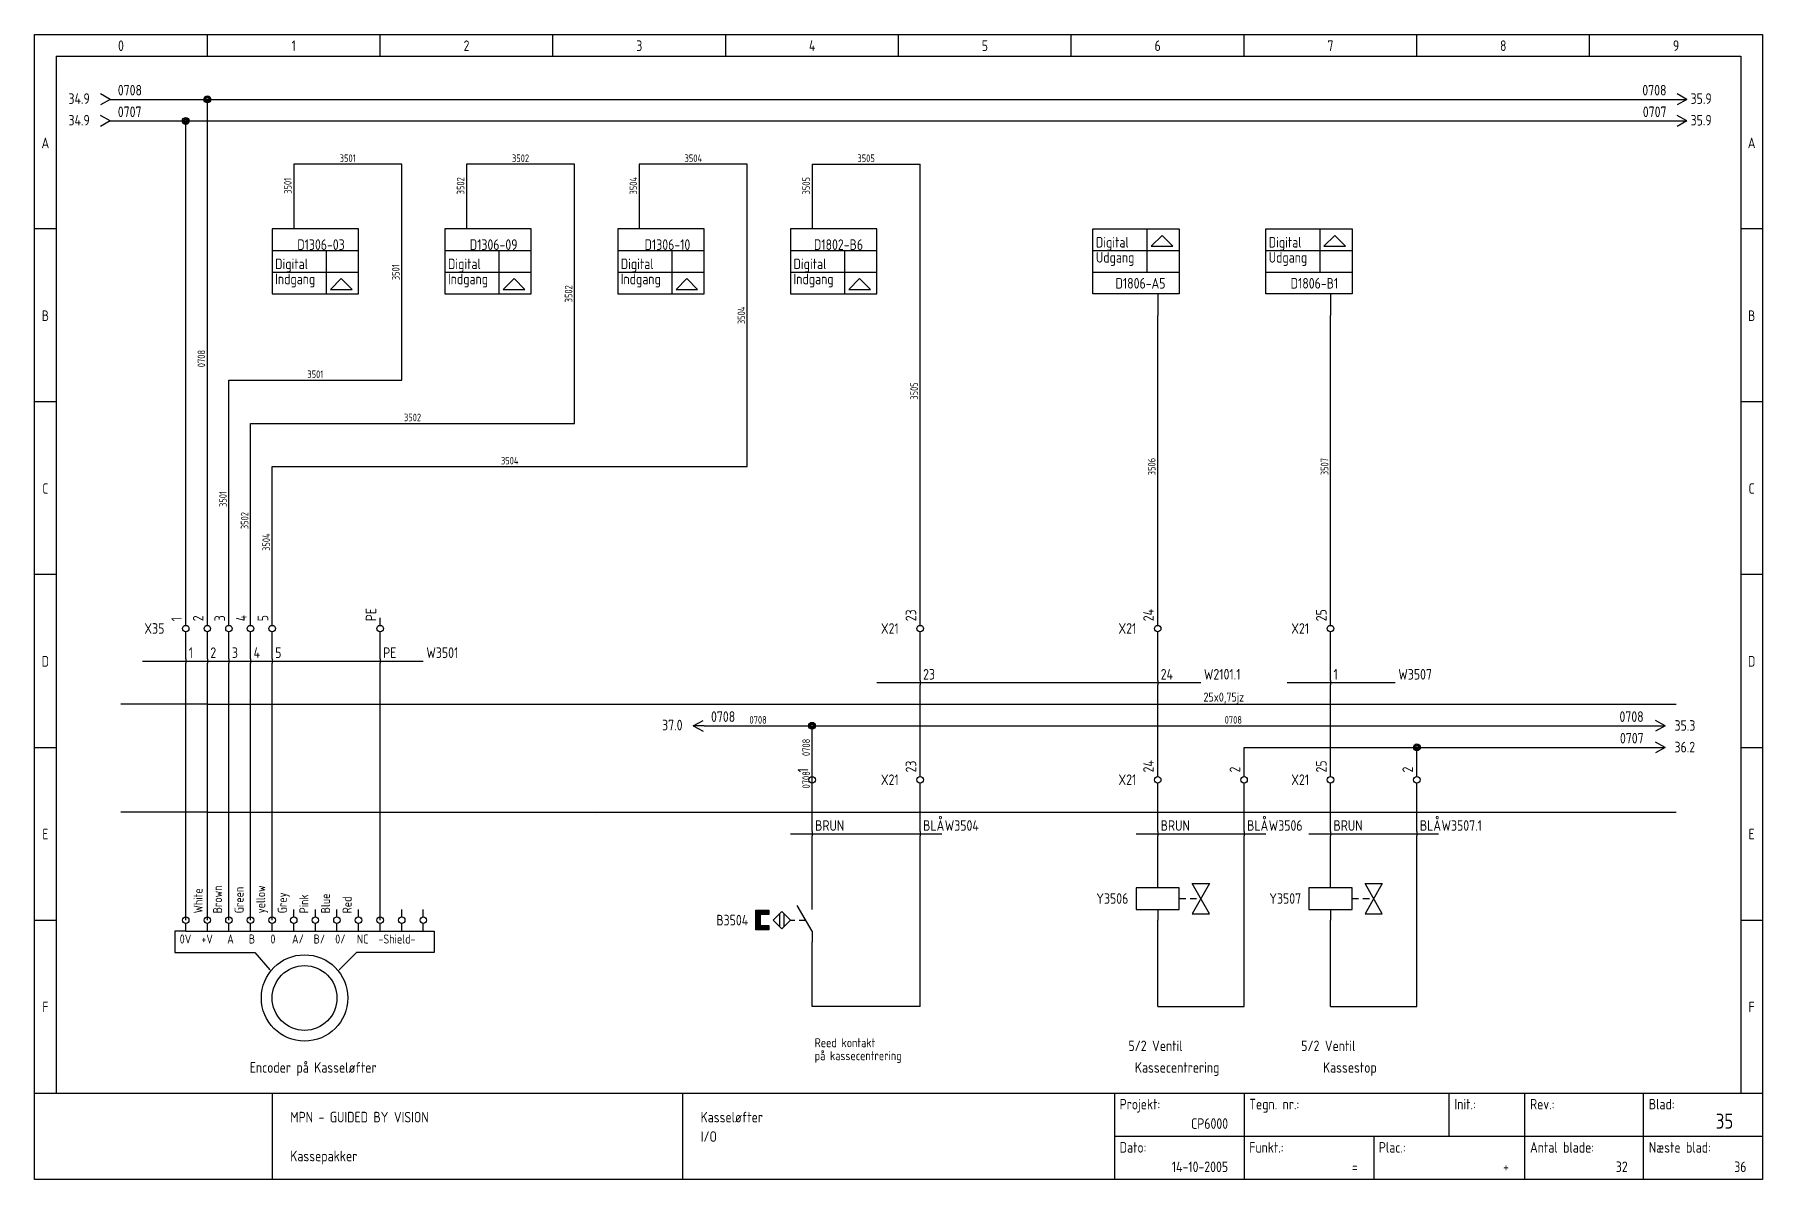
# Model space of a CAD drawing. Extents: x 10 to 410, y 10 to 275.
import ezdxf
from ezdxf.enums import TextEntityAlignment as Align

# ---------------------------------------------------------------- set-up
doc = ezdxf.new("R2010")
doc.units = 0
doc.linetypes.add('CADDY_SOLID', pattern=[0])
doc.layers.get('0').update_dxf_attribs({"linetype": 'CONTINUOUS'})
doc.layers.add('2', color=7, linetype='CONTINUOUS')
doc.styles.add('CADDY_VECTORFONT1P', font='isocp___.ttf', dxfattribs={"width": 0.9})

msp = doc.modelspace()

# ---------------------------------------------------------------- texts
at = {"style": 'CADDY_VECTORFONT1P', "width": 0.9}
for s, height, p in [('3501', 1.75, (82.5, 245.5)), ('3502', 1.75, (122.5, 245.5)), ('3504', 1.75, (162.5, 245.5)), ('3505', 1.75, (202.5, 245.5)), ('3501', 1.75, (75, 195.5)), ('3502', 1.75, (97.5, 185.5)), ('3504', 1.75, (120, 175.5)), ('0708', 1.75, (177.5, 115.5)), ('0708', 1.75, (287.5, 115.5)), ('5/2 Ventil', 2.45, (269.5, 39.7)), ('5/2 Ventil', 2.45, (309.5, 39.7)), ('Encoder på Kasseløfter', 2.45, (74.5, 34.7)), ('Kassecentrering', 2.45, (274.5, 34.7)), ('Kassestop', 2.45, (314.5, 34.7))]:
    msp.add_text(s, height=height, dxfattribs=at).set_placement(p, align=Align.CENTER)
for s, p in [('3501', (69.5, 240)), ('3502', (109.5, 240)), ('3504', (149.5, 240)), ('3505', (189.5, 240)), ('3501', (94.5, 220)), ('3502', (134.5, 215)), ('3504', (174.5, 210)), ('0708', (49.5, 200)), ('3505', (214.5, 192.5)), ('3506', (269.5, 175)), ('3507', (309.5, 175)), ('3501', (54.5, 167.5)), ('3502', (59.5, 162.5)), ('3504', (64.5, 157.5)), ('0708', (189.5, 110)), ('0708', (189.5, 102.5))]:
    msp.add_text(s, height=1.75, rotation=90, dxfattribs=at).set_placement(p, align=Align.CENTER)
for s, p in [('25x0,75jz', (280.6, 120.6)), ('Reed kontakt ', (190.6, 40.6)), ('på kassecentrering', (190.6, 37.6))]:
    msp.add_text(s, height=2.1, dxfattribs=at).set_placement(p)

# ---------------------------------------------------------------- blocks, each defined once
blk = doc.blocks.new('BLK1')
at = {"linetype": 'CADDY_SOLID'}
for p, q in [((10, 10), (10, 275)), ((10, 275), (410, 275)), ((50, 270), (50, 275)), ((90, 270), (90, 275)), ((130, 270), (130, 275)), ((170, 270), (170, 275)), ((210, 270), (210, 275)), ((250, 270), (250, 275)), ((290, 270), (290, 275)), ((330, 270), (330, 275)), ((370, 270), (370, 275)), ((410, 275), (410, 10)), ((15, 270), (15, 30)), ((15, 270), (405, 270)), ((405, 270), (405, 30)), ((15, 230), (10, 230)), ((410, 230), (405, 230)), ((15, 190), (10, 190)), ((410, 190), (405, 190)), ((15, 150), (10, 150)), ((410, 150), (405, 150)), ((10, 110), (15, 110)), ((405, 110), (410, 110)), ((10, 70), (15, 70)), ((405, 70), (410, 70)), ((10, 30), (410, 30)), ((10, 30), (15, 30)), ((65, 30), (65, 10)), ((160, 30), (160, 10)), ((260, 30), (260, 10)), ((290, 30), (290, 10)), ((337.5, 20), (337.5, 30)), ((355, 20), (355, 30)), ((382.5, 20), (382.5, 30)), ((405, 30), (410, 30)), ((260, 20), (410, 20)), ((320, 20), (320, 10)), ((355, 10), (355, 20)), ((382.5, 10), (382.5, 20)), ((410, 10), (10, 10))]:
    blk.add_line(p, q, dxfattribs=at)
at = {"style": 'CADDY_VECTORFONT1P', "width": 0.9}
for s, p in [('0', (30, 271.2)), ('1', (70, 271.2)), ('2', (110, 271.2)), ('3', (150, 271.2)), ('4', (190, 271.2)), ('5', (230, 271.2)), ('6', (270, 271.2)), ('7', (310, 271.2)), ('8', (350, 271.2)), ('9', (390, 271.2)), ('A', (12.5, 248.7)), ('A', (407.5, 248.7)), ('B', (12.5, 208.7)), ('B', (407.5, 208.7)), ('C', (12.5, 168.7)), ('C', (407.5, 168.7)), ('D', (12.5, 128.7)), ('D', (407.5, 128.7)), ('E', (12.5, 88.7)), ('E', (407.5, 88.7)), ('F', (12.5, 48.7)), ('F', (407.5, 48.7))]:
    blk.add_text(s, height=2.45, dxfattribs=at).set_placement(p, align=Align.CENTER)
for s, p in [('Projekt:', (261.2, 26.2)), ('Tegn. nr.:', (291.2, 26.2)), ('Init.:', (338.7, 26.2)), ('Rev.:', (356.2, 26.2)), ('Blad:', (383.7, 26.2)), ('MPN - GUIDED BY VISION', (69.2, 23.2)), ('Kasseløfter', (164.2, 23.2)), ('I/O', (164.2, 18.7)), ('Kassepakker', (69.2, 14.2)), ('Dato:', (261.2, 16.2)), ('Funkt.:', (291.2, 16.2)), ('Plac.:', (321.2, 16.2)), ('Antal blade:', (356.2, 16.2)), ('Næste blad:', (383.7, 16.2))]:
    blk.add_text(s, height=2.45, dxfattribs=at).set_placement(p)
for s, height, p in [('CP6000', 2.45, (286.3, 21.7)), ('35', 3.5, (403.25, 21.75)), ('14-10-2005', 2.45, (286.3, 11.7)), ('=', 2.45, (316.3, 11.7)), ('+', 2.45, (351.3, 11.7)), ('32', 2.45, (378.8, 11.7)), ('36', 2.45, (406.3, 11.7))]:
    blk.add_text(s, height=height, dxfattribs=at).set_placement(p, align=Align.RIGHT)
blk = doc.blocks.new('BLK2')
at = {"linetype": 'CADDY_SOLID'}
for q in [(25.25, 261.25), (25.25, 258.75)]:
    blk.add_line((27.5, 260), q, dxfattribs=at)
at = {"style": 'CADDY_VECTORFONT1P', "width": 0.9, "flags": 1}
for tag, p in [('$TAG140020', (29.27, 267.9)), ('$TAG140050', (29.27, 264.4))]:
    blk.add_attdef(tag, p, '', height=2.45, dxfattribs=at)
at = {"style": 'CADDY_VECTORFONT1P', "width": 0.9}
blk.add_attdef('$TAG160500', text='', height=2.45, dxfattribs=at).set_placement((22.78, 258.95), align=Align.RIGHT)
blk.add_attdef('$TAG160010', (29.27, 260.9), '', height=2.45, dxfattribs=at)
blk = doc.blocks.new('BLK3')
at = {"linetype": 'CADDY_SOLID'}
for q in [(390.25, 261.25), (390.25, 258.75)]:
    blk.add_line((392.5, 260), q, dxfattribs=at)
at = {"style": 'CADDY_VECTORFONT1P', "width": 0.9, "flags": 1}
for tag, p in [('$TAG140020', (387.79, 267.9)), ('$TAG140050', (387.79, 264.4))]:
    blk.add_attdef(tag, text='', height=2.45, dxfattribs=at).set_placement(p, align=Align.RIGHT)
at = {"style": 'CADDY_VECTORFONT1P', "width": 0.9}
blk.add_attdef('$TAG160010', text='', height=2.45, dxfattribs=at).set_placement((387.79, 260.9), align=Align.RIGHT)
blk.add_attdef('$TAG160500', (393.37, 258.95), '', height=2.45, dxfattribs=at)
blk = doc.blocks.new('BLK4')
at = {"linetype": 'CADDY_SOLID'}
for q in [(25.25, 256.25), (25.25, 253.75)]:
    blk.add_line((27.5, 255), q, dxfattribs=at)
at = {"style": 'CADDY_VECTORFONT1P', "width": 0.9, "flags": 1}
for tag, p in [('$TAG140020', (29.27, 262.9)), ('$TAG140050', (29.27, 259.4))]:
    blk.add_attdef(tag, p, '', height=2.45, dxfattribs=at)
at = {"style": 'CADDY_VECTORFONT1P', "width": 0.9}
blk.add_attdef('$TAG160500', text='', height=2.45, dxfattribs=at).set_placement((22.78, 253.95), align=Align.RIGHT)
blk.add_attdef('$TAG160010', (29.27, 255.9), '', height=2.45, dxfattribs=at)
blk = doc.blocks.new('BLK5')
at = {"linetype": 'CADDY_SOLID'}
for q in [(390.25, 256.25), (390.25, 253.75)]:
    blk.add_line((392.5, 255), q, dxfattribs=at)
at = {"style": 'CADDY_VECTORFONT1P', "width": 0.9, "flags": 1}
for tag, p in [('$TAG140020', (387.79, 262.9)), ('$TAG140050', (387.79, 259.4))]:
    blk.add_attdef(tag, text='', height=2.45, dxfattribs=at).set_placement(p, align=Align.RIGHT)
at = {"style": 'CADDY_VECTORFONT1P', "width": 0.9}
blk.add_attdef('$TAG160010', text='', height=2.45, dxfattribs=at).set_placement((387.79, 255.9), align=Align.RIGHT)
blk.add_attdef('$TAG160500', (393.37, 253.95), '', height=2.45, dxfattribs=at)
blk = doc.blocks.new('BLK6')
at = {"linetype": 'CADDY_SOLID'}
for p, q in [((385, 110), (387.5, 110)), ((387.5, 110), (385.25, 111.25)), ((387.5, 110), (385.25, 108.75))]:
    blk.add_line(p, q, dxfattribs=at)
at = {"style": 'CADDY_VECTORFONT1P', "width": 0.9}
blk.add_attdef('$TAG160010', text='', height=2.45, dxfattribs=at).set_placement((382.5, 110.9), align=Align.RIGHT)
blk.add_attdef('$TAG160500', (389.65, 108.85), '', height=2.45, dxfattribs=at)
blk = doc.blocks.new('BLK7')
at = {"linetype": 'CADDY_SOLID'}
for p, q in [((387.5, 115), (385.25, 116.25)), ((385, 115), (387.5, 115)), ((387.5, 115), (385.25, 113.75))]:
    blk.add_line(p, q, dxfattribs=at)
at = {"style": 'CADDY_VECTORFONT1P', "width": 0.9}
blk.add_attdef('$TAG160010', text='', height=2.45, dxfattribs=at).set_placement((382.5, 115.9), align=Align.RIGHT)
blk.add_attdef('$TAG160500', (389.65, 113.85), '', height=2.45, dxfattribs=at)
blk = doc.blocks.new('BLK9')
at = {"linetype": 'CADDY_SOLID'}
for p, q in [((65, 70.75), (65, 72.5)), ((65, 67.5), (65, 69.25))]:
    blk.add_line(p, q, dxfattribs=at)
blk.add_circle((65, 70), 0.75, dxfattribs=at)
at = {"style": 'CADDY_VECTORFONT1P', "width": 0.9, "flags": 1}
blk.add_attdef('$TAG160410', (67.6, 71.7), '', height=2.45, rotation=90, dxfattribs=at)
at = {"layer": '2', "style": 'CADDY_VECTORFONT1P', "width": 0.9, "flags": 1}
blk.add_attdef('$TAG160400', (64.1, 71.7), '', height=2.45, rotation=90, dxfattribs=at)
for tag, p in [('$TAG140020', (60.05, 75.8)), ('$TAG140050', (60.05, 72.3)), ('$TAG160010', (60.05, 68.8)), ('$TAG160030', (60.05, 65.3)), ('$TAG160040', (60.05, 60.3))]:
    blk.add_attdef(tag, text='', height=2.45, dxfattribs=at).set_placement(p, align=Align.RIGHT)
blk = doc.blocks.new('BLK10')
at = {"linetype": 'CADDY_SOLID'}
for p, q in [((70, 70.75), (70, 72.5)), ((70, 67.5), (70, 69.25))]:
    blk.add_line(p, q, dxfattribs=at)
blk.add_circle((70, 70), 0.75, dxfattribs=at)
at = {"style": 'CADDY_VECTORFONT1P', "width": 0.9, "flags": 1}
blk.add_attdef('$TAG160410', (72.6, 71.7), '', height=2.45, rotation=90, dxfattribs=at)
at = {"layer": '2', "style": 'CADDY_VECTORFONT1P', "width": 0.9, "flags": 1}
blk.add_attdef('$TAG160400', (69.1, 71.7), '', height=2.45, rotation=90, dxfattribs=at)
for tag, p in [('$TAG140020', (65.05, 75.8)), ('$TAG140050', (65.05, 72.3)), ('$TAG160010', (65.05, 68.8)), ('$TAG160030', (65.05, 65.3)), ('$TAG160040', (65.05, 60.3))]:
    blk.add_attdef(tag, text='', height=2.45, dxfattribs=at).set_placement(p, align=Align.RIGHT)
blk = doc.blocks.new('BLK11')
at = {"linetype": 'CADDY_SOLID'}
for p, q in [((75, 70.75), (75, 72.5)), ((75, 67.5), (75, 69.25))]:
    blk.add_line(p, q, dxfattribs=at)
blk.add_circle((75, 70), 0.75, dxfattribs=at)
at = {"style": 'CADDY_VECTORFONT1P', "width": 0.9, "flags": 1}
blk.add_attdef('$TAG160410', (77.6, 71.7), '', height=2.45, rotation=90, dxfattribs=at)
at = {"layer": '2', "style": 'CADDY_VECTORFONT1P', "width": 0.9, "flags": 1}
blk.add_attdef('$TAG160400', (74.1, 71.7), '', height=2.45, rotation=90, dxfattribs=at)
for tag, p in [('$TAG140020', (70.05, 75.8)), ('$TAG140050', (70.05, 72.3)), ('$TAG160010', (70.05, 68.8)), ('$TAG160030', (70.05, 65.3)), ('$TAG160040', (70.05, 60.3))]:
    blk.add_attdef(tag, text='', height=2.45, dxfattribs=at).set_placement(p, align=Align.RIGHT)
blk = doc.blocks.new('BLK12')
at = {"linetype": 'CADDY_SOLID'}
for p, q in [((80, 70.75), (80, 72.5)), ((80, 67.5), (80, 69.25))]:
    blk.add_line(p, q, dxfattribs=at)
blk.add_circle((80, 70), 0.75, dxfattribs=at)
at = {"style": 'CADDY_VECTORFONT1P', "width": 0.9, "flags": 1}
blk.add_attdef('$TAG160410', (82.6, 71.7), '', height=2.45, rotation=90, dxfattribs=at)
at = {"layer": '2', "style": 'CADDY_VECTORFONT1P', "width": 0.9, "flags": 1}
blk.add_attdef('$TAG160400', (79.1, 71.7), '', height=2.45, rotation=90, dxfattribs=at)
for tag, p in [('$TAG140020', (75.05, 75.8)), ('$TAG140050', (75.05, 72.3)), ('$TAG160010', (75.05, 68.8)), ('$TAG160030', (75.05, 65.3)), ('$TAG160040', (75.05, 60.3))]:
    blk.add_attdef(tag, text='', height=2.45, dxfattribs=at).set_placement(p, align=Align.RIGHT)
blk = doc.blocks.new('BLK13')
at = {"linetype": 'CADDY_SOLID'}
for p, q in [((45, 70.75), (45, 72.5)), ((45, 67.5), (45, 69.25))]:
    blk.add_line(p, q, dxfattribs=at)
blk.add_circle((45, 70), 0.75, dxfattribs=at)
at = {"style": 'CADDY_VECTORFONT1P', "width": 0.9, "flags": 1}
blk.add_attdef('$TAG160410', (47.6, 71.7), '', height=2.45, rotation=90, dxfattribs=at)
at = {"layer": '2', "style": 'CADDY_VECTORFONT1P', "width": 0.9, "flags": 1}
blk.add_attdef('$TAG160400', (44.1, 71.7), '', height=2.45, rotation=90, dxfattribs=at)
for tag, p in [('$TAG140020', (40.05, 75.8)), ('$TAG140050', (40.05, 72.3)), ('$TAG160010', (40.05, 68.8)), ('$TAG160030', (40.05, 65.3)), ('$TAG160040', (40.05, 60.3))]:
    blk.add_attdef(tag, text='', height=2.45, dxfattribs=at).set_placement(p, align=Align.RIGHT)
blk = doc.blocks.new('BLK14')
at = {"linetype": 'CADDY_SOLID'}
for p, q in [((50, 70.75), (50, 72.5)), ((50, 67.5), (50, 69.25))]:
    blk.add_line(p, q, dxfattribs=at)
blk.add_circle((50, 70), 0.75, dxfattribs=at)
at = {"style": 'CADDY_VECTORFONT1P', "width": 0.9, "flags": 1}
blk.add_attdef('$TAG160410', (52.6, 71.7), '', height=2.45, rotation=90, dxfattribs=at)
at = {"layer": '2', "style": 'CADDY_VECTORFONT1P', "width": 0.9, "flags": 1}
blk.add_attdef('$TAG160400', (49.1, 71.7), '', height=2.45, rotation=90, dxfattribs=at)
for tag, p in [('$TAG140020', (45.05, 75.8)), ('$TAG140050', (45.05, 72.3)), ('$TAG160010', (45.05, 68.8)), ('$TAG160030', (45.05, 65.3)), ('$TAG160040', (45.05, 60.3))]:
    blk.add_attdef(tag, text='', height=2.45, dxfattribs=at).set_placement(p, align=Align.RIGHT)
blk = doc.blocks.new('BLK15')
at = {"linetype": 'CADDY_SOLID'}
for p, q in [((55, 70.75), (55, 72.5)), ((55, 67.5), (55, 69.25))]:
    blk.add_line(p, q, dxfattribs=at)
blk.add_circle((55, 70), 0.75, dxfattribs=at)
at = {"style": 'CADDY_VECTORFONT1P', "width": 0.9, "flags": 1}
blk.add_attdef('$TAG160410', (57.6, 71.7), '', height=2.45, rotation=90, dxfattribs=at)
at = {"layer": '2', "style": 'CADDY_VECTORFONT1P', "width": 0.9, "flags": 1}
blk.add_attdef('$TAG160400', (54.1, 71.7), '', height=2.45, rotation=90, dxfattribs=at)
for tag, p in [('$TAG140020', (50.05, 75.8)), ('$TAG140050', (50.05, 72.3)), ('$TAG160010', (50.05, 68.8)), ('$TAG160030', (50.05, 65.3)), ('$TAG160040', (50.05, 60.3))]:
    blk.add_attdef(tag, text='', height=2.45, dxfattribs=at).set_placement(p, align=Align.RIGHT)
blk = doc.blocks.new('BLK16')
at = {"linetype": 'CADDY_SOLID'}
for p, q in [((60, 70.75), (60, 72.5)), ((60, 67.5), (60, 69.25))]:
    blk.add_line(p, q, dxfattribs=at)
blk.add_circle((60, 70), 0.75, dxfattribs=at)
at = {"style": 'CADDY_VECTORFONT1P', "width": 0.9, "flags": 1}
blk.add_attdef('$TAG160410', (62.6, 71.7), '', height=2.45, rotation=90, dxfattribs=at)
at = {"layer": '2', "style": 'CADDY_VECTORFONT1P', "width": 0.9, "flags": 1}
blk.add_attdef('$TAG160400', (59.1, 71.7), '', height=2.45, rotation=90, dxfattribs=at)
for tag, p in [('$TAG140020', (55.05, 75.8)), ('$TAG140050', (55.05, 72.3)), ('$TAG160010', (55.05, 68.8)), ('$TAG160030', (55.05, 65.3)), ('$TAG160040', (55.05, 60.3))]:
    blk.add_attdef(tag, text='', height=2.45, dxfattribs=at).set_placement(p, align=Align.RIGHT)
blk = doc.blocks.new('BLK17')
at = {"linetype": 'CADDY_SOLID'}
for p, q in [((85, 70.75), (85, 72.5)), ((85, 67.5), (85, 69.25))]:
    blk.add_line(p, q, dxfattribs=at)
blk.add_circle((85, 70), 0.75, dxfattribs=at)
at = {"style": 'CADDY_VECTORFONT1P', "width": 0.9, "flags": 1}
blk.add_attdef('$TAG160410', (87.6, 71.7), '', height=2.45, rotation=90, dxfattribs=at)
at = {"layer": '2', "style": 'CADDY_VECTORFONT1P', "width": 0.9, "flags": 1}
blk.add_attdef('$TAG160400', (84.1, 71.7), '', height=2.45, rotation=90, dxfattribs=at)
for tag, p in [('$TAG140020', (80.05, 75.8)), ('$TAG140050', (80.05, 72.3)), ('$TAG160010', (80.05, 68.8)), ('$TAG160030', (80.05, 65.3)), ('$TAG160040', (80.05, 60.3))]:
    blk.add_attdef(tag, text='', height=2.45, dxfattribs=at).set_placement(p, align=Align.RIGHT)
blk = doc.blocks.new('BLK18')
at = {"linetype": 'CADDY_SOLID'}
for p, q in [((90, 70.75), (90, 72.5)), ((90, 67.5), (90, 69.25))]:
    blk.add_line(p, q, dxfattribs=at)
blk.add_circle((90, 70), 0.75, dxfattribs=at)
at = {"style": 'CADDY_VECTORFONT1P', "width": 0.9, "flags": 1}
blk.add_attdef('$TAG160410', (92.6, 71.7), '', height=2.45, rotation=90, dxfattribs=at)
at = {"layer": '2', "style": 'CADDY_VECTORFONT1P', "width": 0.9, "flags": 1}
blk.add_attdef('$TAG160400', (89.1, 71.7), '', height=2.45, rotation=90, dxfattribs=at)
for tag, p in [('$TAG140020', (85.05, 75.8)), ('$TAG140050', (85.05, 72.3)), ('$TAG160010', (85.05, 68.8)), ('$TAG160030', (85.05, 65.3)), ('$TAG160040', (85.05, 60.3))]:
    blk.add_attdef(tag, text='', height=2.45, dxfattribs=at).set_placement(p, align=Align.RIGHT)
blk = doc.blocks.new('BLK19')
at = {"linetype": 'CADDY_SOLID'}
for p, q in [((95, 70.75), (95, 72.5)), ((95, 67.5), (95, 69.25))]:
    blk.add_line(p, q, dxfattribs=at)
blk.add_circle((95, 70), 0.75, dxfattribs=at)
at = {"style": 'CADDY_VECTORFONT1P', "width": 0.9, "flags": 1}
blk.add_attdef('$TAG160410', (97.6, 71.7), '', height=2.45, rotation=90, dxfattribs=at)
at = {"layer": '2', "style": 'CADDY_VECTORFONT1P', "width": 0.9, "flags": 1}
blk.add_attdef('$TAG160400', (94.1, 71.7), '', height=2.45, rotation=90, dxfattribs=at)
for tag, p in [('$TAG140020', (90.05, 75.8)), ('$TAG140050', (90.05, 72.3)), ('$TAG160010', (90.05, 68.8)), ('$TAG160030', (90.05, 65.3)), ('$TAG160040', (90.05, 60.3))]:
    blk.add_attdef(tag, text='', height=2.45, dxfattribs=at).set_placement(p, align=Align.RIGHT)
blk = doc.blocks.new('BLK20')
at = {"linetype": 'CADDY_SOLID'}
for p, q in [((100, 70.75), (100, 72.5)), ((100, 67.5), (100, 69.25))]:
    blk.add_line(p, q, dxfattribs=at)
blk.add_circle((100, 70), 0.75, dxfattribs=at)
at = {"style": 'CADDY_VECTORFONT1P', "width": 0.9, "flags": 1}
blk.add_attdef('$TAG160410', (102.6, 71.7), '', height=2.45, rotation=90, dxfattribs=at)
at = {"layer": '2', "style": 'CADDY_VECTORFONT1P', "width": 0.9, "flags": 1}
blk.add_attdef('$TAG160400', (99.1, 71.7), '', height=2.45, rotation=90, dxfattribs=at)
for tag, p in [('$TAG140020', (95.05, 75.8)), ('$TAG140050', (95.05, 72.3)), ('$TAG160010', (95.05, 68.8)), ('$TAG160030', (95.05, 65.3)), ('$TAG160040', (95.05, 60.3))]:
    blk.add_attdef(tag, text='', height=2.45, dxfattribs=at).set_placement(p, align=Align.RIGHT)
blk = doc.blocks.new('BLK8')
at = {"linetype": 'CADDY_SOLID'}
for p, q in [((45, 67.5), (42.5, 67.5)), ((42.5, 67.5), (42.5, 65)), ((42.5, 65), (42.5, 62.5)), ((45, 67.5), (100, 67.5)), ((100, 67.5), (102.5, 67.5)), ((102.5, 67.5), (102.5, 65)), ((102.5, 65), (102.5, 62.5)), ((42.5, 62.5), (61, 62.5)), ((61, 62.5), (64.5, 58.5)), ((84.5, 62.5), (80.5, 58.5)), ((102.5, 62.5), (84.5, 62.5))]:
    blk.add_line(p, q, dxfattribs=at)
for radius in [10, 7.5]:
    blk.add_circle((72.5, 52), radius, dxfattribs=at)
for name in ['BLK13', 'BLK14', 'BLK15', 'BLK16', 'BLK9', 'BLK10', 'BLK11', 'BLK12', 'BLK17', 'BLK18', 'BLK19', 'BLK20']:
    blk.add_blockref(name, (0, 0, 1))
at = {"style": 'CADDY_VECTORFONT1P', "width": 0.9}
for s, p in [('White', (48.9, 71.6)), ('Brown', (53.4, 71.6)), ('Green', (58.4, 71.6)), ('yellow', (63.4, 71.6)), ('Grey', (68.4, 71.6)), ('Blue', (78.4, 71.6)), ('Pink', (73.4, 71.6)), ('Red', (83.4, 71.6))]:
    blk.add_text(s, height=2.1, rotation=90, dxfattribs=at).set_placement(p)
for s, p in [('0V', (43.6, 64.6)), ('+V', (48.6, 64.6)), ('A', (54.6, 64.6)), ('B', (59.6, 64.6)), ('0', (64.6, 64.6)), ('A/', (69.6, 64.6)), ('B/', (74.6, 64.6)), ('0/', (79.6, 64.6)), ('NC', (84.6, 64.6)), ('-Shield-', (89.6, 64.6))]:
    blk.add_text(s, height=2.1, dxfattribs=at).set_placement(p)
blk = doc.blocks.new('BLK21')
at = {"linetype": 'CADDY_SOLID'}
for p, q in [((45, 138.25), (45, 140)), ((45, 135), (45, 136.75))]:
    blk.add_line(p, q, dxfattribs=at)
blk.add_circle((45, 137.5), 0.75, dxfattribs=at)
at = {"style": 'CADDY_VECTORFONT1P', "width": 0.9, "flags": 1}
blk.add_attdef('$TAG160410', (47.6, 139.2), '', height=2.45, rotation=90, dxfattribs=at)
at = {"layer": '2', "style": 'CADDY_VECTORFONT1P', "width": 0.9}
blk.add_attdef('$TAG160400', (44.1, 139.2), '', height=2.45, rotation=90, dxfattribs=at)
at = {"layer": '2', "style": 'CADDY_VECTORFONT1P', "width": 0.9, "flags": 1}
for tag, p in [('$TAG140020', (40.05, 143.3)), ('$TAG140050', (40.05, 139.8)), ('$TAG160030', (40.05, 132.8)), ('$TAG160040', (40.05, 127.8))]:
    blk.add_attdef(tag, text='', height=2.45, dxfattribs=at).set_placement(p, align=Align.RIGHT)
at = {"layer": '2', "style": 'CADDY_VECTORFONT1P', "width": 0.9}
blk.add_attdef('$TAG160010', text='', height=2.45, dxfattribs=at).set_placement((40.05, 136.3), align=Align.RIGHT)
blk = doc.blocks.new('BLK22')
at = {"linetype": 'CADDY_SOLID'}
for p, q in [((50, 138.25), (50, 140)), ((50, 135), (50, 136.75))]:
    blk.add_line(p, q, dxfattribs=at)
blk.add_circle((50, 137.5), 0.75, dxfattribs=at)
at = {"style": 'CADDY_VECTORFONT1P', "width": 0.9, "flags": 1}
blk.add_attdef('$TAG160410', (52.6, 139.2), '', height=2.45, rotation=90, dxfattribs=at)
at = {"layer": '2', "style": 'CADDY_VECTORFONT1P', "width": 0.9}
blk.add_attdef('$TAG160400', (49.1, 139.2), '', height=2.45, rotation=90, dxfattribs=at)
at = {"layer": '2', "style": 'CADDY_VECTORFONT1P', "width": 0.9, "flags": 1}
for tag, p in [('$TAG140020', (45.05, 143.3)), ('$TAG140050', (45.05, 139.8)), ('$TAG160010', (45.05, 136.3)), ('$TAG160030', (45.05, 132.8)), ('$TAG160040', (45.05, 127.8))]:
    blk.add_attdef(tag, text='', height=2.45, dxfattribs=at).set_placement(p, align=Align.RIGHT)
blk = doc.blocks.new('BLK23')
at = {"linetype": 'CADDY_SOLID'}
for p, q in [((55, 138.25), (55, 140)), ((55, 135), (55, 136.75))]:
    blk.add_line(p, q, dxfattribs=at)
blk.add_circle((55, 137.5), 0.75, dxfattribs=at)
at = {"style": 'CADDY_VECTORFONT1P', "width": 0.9, "flags": 1}
blk.add_attdef('$TAG160410', (57.6, 139.2), '', height=2.45, rotation=90, dxfattribs=at)
at = {"layer": '2', "style": 'CADDY_VECTORFONT1P', "width": 0.9}
blk.add_attdef('$TAG160400', (54.1, 139.2), '', height=2.45, rotation=90, dxfattribs=at)
at = {"layer": '2', "style": 'CADDY_VECTORFONT1P', "width": 0.9, "flags": 1}
for tag, p in [('$TAG140020', (50.05, 143.3)), ('$TAG140050', (50.05, 139.8)), ('$TAG160010', (50.05, 136.3)), ('$TAG160030', (50.05, 132.8)), ('$TAG160040', (50.05, 127.8))]:
    blk.add_attdef(tag, text='', height=2.45, dxfattribs=at).set_placement(p, align=Align.RIGHT)
blk = doc.blocks.new('BLK24')
at = {"linetype": 'CADDY_SOLID'}
for p, q in [((60, 138.25), (60, 140)), ((60, 135), (60, 136.75))]:
    blk.add_line(p, q, dxfattribs=at)
blk.add_circle((60, 137.5), 0.75, dxfattribs=at)
at = {"style": 'CADDY_VECTORFONT1P', "width": 0.9, "flags": 1}
blk.add_attdef('$TAG160410', (62.6, 139.2), '', height=2.45, rotation=90, dxfattribs=at)
at = {"layer": '2', "style": 'CADDY_VECTORFONT1P', "width": 0.9}
blk.add_attdef('$TAG160400', (59.1, 139.2), '', height=2.45, rotation=90, dxfattribs=at)
at = {"layer": '2', "style": 'CADDY_VECTORFONT1P', "width": 0.9, "flags": 1}
for tag, p in [('$TAG140020', (55.05, 143.3)), ('$TAG140050', (55.05, 139.8)), ('$TAG160010', (55.05, 136.3)), ('$TAG160030', (55.05, 132.8)), ('$TAG160040', (55.05, 127.8))]:
    blk.add_attdef(tag, text='', height=2.45, dxfattribs=at).set_placement(p, align=Align.RIGHT)
blk = doc.blocks.new('BLK25')
at = {"linetype": 'CADDY_SOLID'}
for p, q in [((65, 138.25), (65, 140)), ((65, 135), (65, 136.75))]:
    blk.add_line(p, q, dxfattribs=at)
blk.add_circle((65, 137.5), 0.75, dxfattribs=at)
at = {"style": 'CADDY_VECTORFONT1P', "width": 0.9, "flags": 1}
blk.add_attdef('$TAG160410', (67.6, 139.2), '', height=2.45, rotation=90, dxfattribs=at)
at = {"layer": '2', "style": 'CADDY_VECTORFONT1P', "width": 0.9}
blk.add_attdef('$TAG160400', (64.1, 139.2), '', height=2.45, rotation=90, dxfattribs=at)
at = {"layer": '2', "style": 'CADDY_VECTORFONT1P', "width": 0.9, "flags": 1}
for tag, p in [('$TAG140020', (60.05, 143.3)), ('$TAG140050', (60.05, 139.8)), ('$TAG160010', (60.05, 136.3)), ('$TAG160030', (60.05, 132.8)), ('$TAG160040', (60.05, 127.8))]:
    blk.add_attdef(tag, text='', height=2.45, dxfattribs=at).set_placement(p, align=Align.RIGHT)
blk = doc.blocks.new('BLK27')
at = {"linetype": 'CADDY_SOLID'}
for p, q in [((85, 230), (65, 230)), ((65, 230), (65, 215)), ((85, 215), (85, 230)), ((65, 215), (85, 215))]:
    blk.add_line(p, q, dxfattribs=at)
blk = doc.blocks.new('BLK28')
at = {"linetype": 'CADDY_SOLID'}
blk.add_line((70, 235), (70, 230), dxfattribs=at)
blk = doc.blocks.new('BLK26')
at = {"linetype": 'CADDY_SOLID'}
for p, q in [((65, 225), (85, 225)), ((77.5, 225), (77.5, 215)), ((65, 220), (85, 220)), ((81, 218.5), (78.5, 216)), ((78.5, 216), (83.5, 216)), ((83.5, 216), (81, 218.5))]:
    blk.add_line(p, q, dxfattribs=at)
for name in ['BLK28', 'BLK27']:
    blk.add_blockref(name, (0, 0, 1))
at = {"style": 'CADDY_VECTORFONT1P', "width": 0.9}
for s, p in [('Digital', (65.7, 220.7)), ('Indgang', (65.7, 217.2))]:
    blk.add_text(s, height=2.45, dxfattribs=at).set_placement(p)
blk.add_attdef('$TAG175000_00', (69.05, 233.4), '', height=2.45, rotation=90, dxfattribs=at)
for tag, p in [('$TAG160030', (66.8, 229.7)), ('$TAG160040', (66.8, 226.2)), ('$TAG175100', (81.8, 225.15)), ('$TAG175110', (64.3, 219.15)), ('$TAG175120', (64.3, 216.15)), ('$TAG160500', (64.3, 212.65))]:
    blk.add_attdef(tag, text='', height=2.45, dxfattribs=at).set_placement(p, align=Align.RIGHT)
at = {"style": 'CADDY_VECTORFONT1P', "width": 0.9, "flags": 1}
blk.add_attdef('$TAG160010', text='', height=2.45, dxfattribs=at).set_placement((60.96, 224.52), align=Align.RIGHT)
blk = doc.blocks.new('BLK30')
at = {"linetype": 'CADDY_SOLID'}
for p, q in [((125, 230), (105, 230)), ((105, 230), (105, 215)), ((125, 215), (125, 230)), ((105, 215), (125, 215))]:
    blk.add_line(p, q, dxfattribs=at)
blk = doc.blocks.new('BLK31')
at = {"linetype": 'CADDY_SOLID'}
blk.add_line((110, 235), (110, 230), dxfattribs=at)
blk = doc.blocks.new('BLK29')
at = {"linetype": 'CADDY_SOLID'}
for p, q in [((105, 225), (125, 225)), ((117.5, 225), (117.5, 215)), ((105, 220), (125, 220)), ((121, 218.5), (118.5, 216)), ((118.5, 216), (123.5, 216)), ((123.5, 216), (121, 218.5))]:
    blk.add_line(p, q, dxfattribs=at)
for name in ['BLK31', 'BLK30']:
    blk.add_blockref(name, (0, 0, 1))
at = {"style": 'CADDY_VECTORFONT1P', "width": 0.9}
for s, p in [('Digital', (105.7, 220.7)), ('Indgang', (105.7, 217.2))]:
    blk.add_text(s, height=2.45, dxfattribs=at).set_placement(p)
blk.add_attdef('$TAG175000_00', (109.05, 233.4), '', height=2.45, rotation=90, dxfattribs=at)
for tag, p in [('$TAG160030', (106.8, 229.7)), ('$TAG160040', (106.8, 226.2)), ('$TAG175100', (121.8, 225.15)), ('$TAG175110', (104.3, 219.15)), ('$TAG175120', (104.3, 216.15)), ('$TAG160500', (104.3, 212.65))]:
    blk.add_attdef(tag, text='', height=2.45, dxfattribs=at).set_placement(p, align=Align.RIGHT)
at = {"style": 'CADDY_VECTORFONT1P', "width": 0.9, "flags": 1}
blk.add_attdef('$TAG160010', text='', height=2.45, dxfattribs=at).set_placement((100.96, 224.52), align=Align.RIGHT)
blk = doc.blocks.new('BLK33')
at = {"linetype": 'CADDY_SOLID'}
for p, q in [((165, 230), (145, 230)), ((145, 230), (145, 215)), ((165, 215), (165, 230)), ((145, 215), (165, 215))]:
    blk.add_line(p, q, dxfattribs=at)
blk = doc.blocks.new('BLK34')
at = {"linetype": 'CADDY_SOLID'}
blk.add_line((150, 235), (150, 230), dxfattribs=at)
blk = doc.blocks.new('BLK32')
at = {"linetype": 'CADDY_SOLID'}
for p, q in [((145, 225), (165, 225)), ((157.5, 225), (157.5, 215)), ((145, 220), (165, 220)), ((161, 218.5), (158.5, 216)), ((158.5, 216), (163.5, 216)), ((163.5, 216), (161, 218.5))]:
    blk.add_line(p, q, dxfattribs=at)
for name in ['BLK34', 'BLK33']:
    blk.add_blockref(name, (0, 0, 1))
at = {"style": 'CADDY_VECTORFONT1P', "width": 0.9}
for s, p in [('Digital', (145.7, 220.7)), ('Indgang', (145.7, 217.2))]:
    blk.add_text(s, height=2.45, dxfattribs=at).set_placement(p)
blk.add_attdef('$TAG175000_00', (149.05, 233.4), '', height=2.45, rotation=90, dxfattribs=at)
for tag, p in [('$TAG160030', (146.8, 229.7)), ('$TAG160040', (146.8, 226.2)), ('$TAG175100', (161.8, 225.15)), ('$TAG175110', (144.3, 219.15)), ('$TAG175120', (144.3, 216.15)), ('$TAG160500', (144.3, 212.65))]:
    blk.add_attdef(tag, text='', height=2.45, dxfattribs=at).set_placement(p, align=Align.RIGHT)
at = {"style": 'CADDY_VECTORFONT1P', "width": 0.9, "flags": 1}
blk.add_attdef('$TAG160010', text='', height=2.45, dxfattribs=at).set_placement((140.96, 224.52), align=Align.RIGHT)
blk = doc.blocks.new('BLK36')
at = {"linetype": 'CADDY_SOLID'}
for p, q in [((205, 230), (185, 230)), ((185, 230), (185, 215)), ((205, 215), (205, 230)), ((185, 215), (205, 215))]:
    blk.add_line(p, q, dxfattribs=at)
blk = doc.blocks.new('BLK37')
at = {"linetype": 'CADDY_SOLID'}
blk.add_line((190, 235), (190, 230), dxfattribs=at)
blk = doc.blocks.new('BLK35')
at = {"linetype": 'CADDY_SOLID'}
for p, q in [((185, 225), (205, 225)), ((197.5, 225), (197.5, 215)), ((185, 220), (205, 220)), ((201, 218.5), (198.5, 216)), ((198.5, 216), (203.5, 216)), ((203.5, 216), (201, 218.5))]:
    blk.add_line(p, q, dxfattribs=at)
for name in ['BLK37', 'BLK36']:
    blk.add_blockref(name, (0, 0, 1))
at = {"style": 'CADDY_VECTORFONT1P', "width": 0.9}
for s, p in [('Digital', (185.7, 220.7)), ('Indgang', (185.7, 217.2))]:
    blk.add_text(s, height=2.45, dxfattribs=at).set_placement(p)
blk.add_attdef('$TAG175000_00', (189.05, 233.4), '', height=2.45, rotation=90, dxfattribs=at)
for tag, p in [('$TAG160030', (186.8, 229.7)), ('$TAG160040', (186.8, 226.2)), ('$TAG175100', (201.8, 225.15)), ('$TAG175110', (184.3, 219.15)), ('$TAG175120', (184.3, 216.15)), ('$TAG160500', (184.3, 212.65))]:
    blk.add_attdef(tag, text='', height=2.45, dxfattribs=at).set_placement(p, align=Align.RIGHT)
at = {"style": 'CADDY_VECTORFONT1P', "width": 0.9, "flags": 1}
blk.add_attdef('$TAG160010', text='', height=2.45, dxfattribs=at).set_placement((180.96, 224.52), align=Align.RIGHT)
blk = doc.blocks.new('BLK38')
at = {"linetype": 'CADDY_SOLID'}
for p, q in [((190, 103.25), (190, 105)), ((190, 100), (190, 101.75))]:
    blk.add_line(p, q, dxfattribs=at)
blk.add_circle((190, 102.5), 0.75, dxfattribs=at)
at = {"style": 'CADDY_VECTORFONT1P', "width": 0.9, "flags": 1}
blk.add_attdef('$TAG160410', (192.6, 104.2), '', height=2.45, rotation=90, dxfattribs=at)
at = {"layer": '2', "style": 'CADDY_VECTORFONT1P', "width": 0.9}
blk.add_attdef('$TAG160400', (189.1, 104.2), '', height=2.45, rotation=90, dxfattribs=at)
at = {"layer": '2', "style": 'CADDY_VECTORFONT1P', "width": 0.9, "flags": 1}
for tag, p in [('$TAG140020', (185.05, 108.3)), ('$TAG140050', (185.05, 104.8)), ('$TAG160030', (185.05, 97.8)), ('$TAG160010', (185.05, 101.3)), ('$TAG160040', (185.05, 92.8))]:
    blk.add_attdef(tag, text='', height=2.45, dxfattribs=at).set_placement(p, align=Align.RIGHT)
blk = doc.blocks.new('BLK39')
at = {"linetype": 'CADDY_SOLID'}
for p, q in [((215, 103.25), (215, 105)), ((215, 100), (215, 101.75))]:
    blk.add_line(p, q, dxfattribs=at)
blk.add_circle((215, 102.5), 0.75, dxfattribs=at)
at = {"style": 'CADDY_VECTORFONT1P', "width": 0.9, "flags": 1}
blk.add_attdef('$TAG160410', (217.6, 104.2), '', height=2.45, rotation=90, dxfattribs=at)
at = {"layer": '2', "style": 'CADDY_VECTORFONT1P', "width": 0.9}
blk.add_attdef('$TAG160400', (214.1, 104.2), '', height=2.45, rotation=90, dxfattribs=at)
at = {"layer": '2', "style": 'CADDY_VECTORFONT1P', "width": 0.9, "flags": 1}
for tag, p in [('$TAG140020', (210.05, 108.3)), ('$TAG140050', (210.05, 104.8)), ('$TAG160030', (210.05, 97.8)), ('$TAG160040', (210.05, 92.8))]:
    blk.add_attdef(tag, text='', height=2.45, dxfattribs=at).set_placement(p, align=Align.RIGHT)
at = {"layer": '2', "style": 'CADDY_VECTORFONT1P', "width": 0.9}
blk.add_attdef('$TAG160010', text='', height=2.45, dxfattribs=at).set_placement((210.05, 101.3), align=Align.RIGHT)
blk = doc.blocks.new('BLK40')
at = {"linetype": 'CADDY_SOLID'}
for p, q in [((177, 72.3), (180, 72.3)), ((177, 67.8), (177, 72.3)), ((180, 72.25), (177, 72.25)), ((177, 72.1), (180, 72.1)), ((180, 72.3), (180, 71.3)), ((181, 70), (183, 72)), ((183, 72), (185, 70)), ((190, 67.5), (186.58, 73.42)), ((190, 72.5), (190, 75)), ((180, 71.95), (177, 71.95)), ((177, 71.8), (180, 71.8)), ((180, 71.65), (177, 71.65)), ((177, 71.5), (180, 71.5)), ((180, 71.35), (177, 71.35)), ((177, 71.2), (178, 71.2)), ((178, 71.05), (177, 71.05)), ((177, 70.9), (178, 70.9)), ((178, 70.75), (177, 70.75)), ((177, 70.6), (178, 70.6)), ((178, 70.45), (177, 70.45)), ((177, 70.3), (178, 70.3)), ((178, 70.15), (177, 70.15)), ((177, 70), (178, 70)), ((178, 69.85), (177, 69.85)), ((177, 69.7), (178, 69.7)), ((178, 69.55), (177, 69.55)), ((177, 69.4), (178, 69.4)), ((178, 69.25), (177, 69.25)), ((177, 69.1), (178, 69.1)), ((178, 68.95), (177, 68.95)), ((177, 68.8), (178, 68.8)), ((180, 68.65), (177, 68.65)), ((177, 68.5), (180, 68.5)), ((180, 68.35), (177, 68.35)), ((177, 68.2), (180, 68.2)), ((180, 68.05), (177, 68.05)), ((180, 71.3), (178, 71.3)), ((178, 71.3), (178, 68.8)), ((178, 68.8), (180, 68.8)), ((180, 68.8), (180, 67.8)), ((183, 68), (181, 70)), ((182.5, 68.5), (182.5, 71.5)), ((185, 70), (183, 68)), ((183.5, 68.5), (183.5, 71.5)), ((185, 70), (186, 70)), ((187, 70), (188.56, 70)), ((177, 67.9), (180, 67.9)), ((180, 67.8), (177, 67.8)), ((190, 67.5), (190, 65))]:
    blk.add_line(p, q, dxfattribs=at)
at = {"style": 'CADDY_VECTORFONT1P', "width": 0.9, "flags": 1}
blk.add_attdef('$TAG175000_00', (189.05, 74.3), '', height=2.45, rotation=90, dxfattribs=at)
at = {"style": 'CADDY_VECTORFONT1P', "width": 0.9}
blk.add_attdef('$TAG160010', text='', height=2.45, dxfattribs=at).set_placement((175.2, 68.8), align=Align.RIGHT)
at = {"style": 'CADDY_VECTORFONT1P', "width": 0.9, "flags": 1}
for tag, p in [('$TAG160040', (175.2, 61.8)), ('$TAG160030', (175.2, 65.3))]:
    blk.add_attdef(tag, text='', height=2.45, dxfattribs=at).set_placement(p, align=Align.RIGHT)
blk.add_attdef('$TAG175000_01', text='', height=2.45, rotation=90, dxfattribs=at).set_placement((189.05, 65.9), align=Align.RIGHT)
blk = doc.blocks.new('BLK41')
at = {"linetype": 'CADDY_SOLID'}
for p, q in [((215, 138.25), (215, 140)), ((215, 135), (215, 136.75))]:
    blk.add_line(p, q, dxfattribs=at)
blk.add_circle((215, 137.5), 0.75, dxfattribs=at)
at = {"style": 'CADDY_VECTORFONT1P', "width": 0.9, "flags": 1}
blk.add_attdef('$TAG160410', (217.6, 139.2), '', height=2.45, rotation=90, dxfattribs=at)
at = {"layer": '2', "style": 'CADDY_VECTORFONT1P', "width": 0.9}
blk.add_attdef('$TAG160400', (214.1, 139.2), '', height=2.45, rotation=90, dxfattribs=at)
at = {"layer": '2', "style": 'CADDY_VECTORFONT1P', "width": 0.9, "flags": 1}
for tag, p in [('$TAG140020', (210.05, 143.3)), ('$TAG140050', (210.05, 139.8)), ('$TAG160030', (210.05, 132.8)), ('$TAG160040', (210.05, 127.8))]:
    blk.add_attdef(tag, text='', height=2.45, dxfattribs=at).set_placement(p, align=Align.RIGHT)
at = {"layer": '2', "style": 'CADDY_VECTORFONT1P', "width": 0.9}
blk.add_attdef('$TAG160010', text='', height=2.45, dxfattribs=at).set_placement((210.05, 136.3), align=Align.RIGHT)
blk = doc.blocks.new('BLK42')
at = {"linetype": 'CADDY_SOLID'}
for p, q in [((90, 138.25), (90, 140)), ((90, 135), (90, 136.75))]:
    blk.add_line(p, q, dxfattribs=at)
blk.add_circle((90, 137.5), 0.75, dxfattribs=at)
at = {"style": 'CADDY_VECTORFONT1P', "width": 0.9, "flags": 1}
blk.add_attdef('$TAG160410', (92.6, 139.2), '', height=2.45, rotation=90, dxfattribs=at)
at = {"layer": '2', "style": 'CADDY_VECTORFONT1P', "width": 0.9}
blk.add_attdef('$TAG160400', (89.1, 139.2), '', height=2.45, rotation=90, dxfattribs=at)
at = {"layer": '2', "style": 'CADDY_VECTORFONT1P', "width": 0.9, "flags": 1}
for tag, p in [('$TAG140020', (85.05, 143.3)), ('$TAG140050', (85.05, 139.8)), ('$TAG160010', (85.05, 136.3)), ('$TAG160030', (85.05, 132.8)), ('$TAG160040', (85.05, 127.8))]:
    blk.add_attdef(tag, text='', height=2.45, dxfattribs=at).set_placement(p, align=Align.RIGHT)
blk = doc.blocks.new('BLK43')
at = {"linetype": 'CADDY_SOLID'}
blk.add_line((45, 130.5), (45, 129.5), dxfattribs=at)
at = {"style": 'CADDY_VECTORFONT1P', "width": 0.9}
blk.add_attdef('$TAG160210', (45.7, 130.7), '', height=2.45, dxfattribs=at)
at = {"style": 'CADDY_VECTORFONT1P', "width": 0.9, "flags": 1}
for tag, p in [('$TAG160010', (100.7, 130.7)), ('$TAG160220', (45.7, 125.7)), ('$TAG160030', (100.7, 125.7)), ('$TAG160230', (45.7, 120.7)), ('$TAG160200', (100.7, 120.7)), ('$TAG160040', (100.7, 115.7)), ('$TAG160101', (100.7, 110.7))]:
    blk.add_attdef(tag, p, '', height=2.45, dxfattribs=at)
blk = doc.blocks.new('BLK44')
at = {"linetype": 'CADDY_SOLID'}
blk.add_line((50, 130.5), (50, 129.5), dxfattribs=at)
at = {"style": 'CADDY_VECTORFONT1P', "width": 0.9}
blk.add_attdef('$TAG160210', (50.7, 130.7), '', height=2.45, dxfattribs=at)
at = {"style": 'CADDY_VECTORFONT1P', "width": 0.9, "flags": 1}
for tag, p in [('$TAG160010', (100.7, 130.7)), ('$TAG160220', (50.7, 125.7)), ('$TAG160030', (100.7, 125.7)), ('$TAG160230', (50.7, 120.7)), ('$TAG160200', (100.7, 120.7)), ('$TAG160040', (100.7, 115.7)), ('$TAG160101', (100.7, 110.7))]:
    blk.add_attdef(tag, p, '', height=2.45, dxfattribs=at)
blk = doc.blocks.new('BLK45')
at = {"linetype": 'CADDY_SOLID'}
blk.add_line((55, 130.5), (55, 129.5), dxfattribs=at)
at = {"style": 'CADDY_VECTORFONT1P', "width": 0.9}
blk.add_attdef('$TAG160210', (55.7, 130.7), '', height=2.45, dxfattribs=at)
at = {"style": 'CADDY_VECTORFONT1P', "width": 0.9, "flags": 1}
for tag, p in [('$TAG160010', (100.7, 130.7)), ('$TAG160220', (55.7, 125.7)), ('$TAG160030', (100.7, 125.7)), ('$TAG160230', (55.7, 120.7)), ('$TAG160200', (100.7, 120.7)), ('$TAG160040', (100.7, 115.7)), ('$TAG160101', (100.7, 110.7))]:
    blk.add_attdef(tag, p, '', height=2.45, dxfattribs=at)
blk = doc.blocks.new('BLK46')
at = {"linetype": 'CADDY_SOLID'}
blk.add_line((60, 130.5), (60, 129.5), dxfattribs=at)
at = {"style": 'CADDY_VECTORFONT1P', "width": 0.9}
blk.add_attdef('$TAG160210', (60.7, 130.7), '', height=2.45, dxfattribs=at)
at = {"style": 'CADDY_VECTORFONT1P', "width": 0.9, "flags": 1}
for tag, p in [('$TAG160010', (100.7, 130.7)), ('$TAG160220', (60.7, 125.7)), ('$TAG160030', (100.7, 125.7)), ('$TAG160230', (60.7, 120.7)), ('$TAG160200', (100.7, 120.7)), ('$TAG160040', (100.7, 115.7)), ('$TAG160101', (100.7, 110.7))]:
    blk.add_attdef(tag, p, '', height=2.45, dxfattribs=at)
blk = doc.blocks.new('BLK47')
at = {"linetype": 'CADDY_SOLID'}
blk.add_line((65, 130.5), (65, 129.5), dxfattribs=at)
at = {"style": 'CADDY_VECTORFONT1P', "width": 0.9}
blk.add_attdef('$TAG160210', (65.7, 130.7), '', height=2.45, dxfattribs=at)
at = {"style": 'CADDY_VECTORFONT1P', "width": 0.9, "flags": 1}
for tag, p in [('$TAG160010', (100.7, 130.7)), ('$TAG160220', (65.7, 125.7)), ('$TAG160030', (100.7, 125.7)), ('$TAG160230', (65.7, 120.7)), ('$TAG160200', (100.7, 120.7)), ('$TAG160040', (100.7, 115.7)), ('$TAG160101', (100.7, 110.7))]:
    blk.add_attdef(tag, p, '', height=2.45, dxfattribs=at)
blk = doc.blocks.new('BLK48')
at = {"linetype": 'CADDY_SOLID'}
blk.add_line((90, 130.5), (90, 129.5), dxfattribs=at)
at = {"style": 'CADDY_VECTORFONT1P', "width": 0.9}
for tag, p in [('$TAG160210', (90.7, 130.7)), ('$TAG160010', (100.7, 130.7)), ('$TAG160030', (100.7, 125.7)), ('$TAG160200', (100.7, 120.7))]:
    blk.add_attdef(tag, p, '', height=2.45, dxfattribs=at)
at = {"style": 'CADDY_VECTORFONT1P', "width": 0.9, "flags": 1}
for tag, p in [('$TAG160220', (90.7, 125.7)), ('$TAG160230', (90.7, 120.7)), ('$TAG160040', (100.7, 115.7)), ('$TAG160101', (100.7, 110.7))]:
    blk.add_attdef(tag, p, '', height=2.45, dxfattribs=at)
blk = doc.blocks.new('BLK49')
at = {"linetype": 'CADDY_SOLID'}
for p, q in [((270, 77.5), (270, 80)), ((275, 77.5), (265, 77.5)), ((265, 77.5), (265, 72.5)), ((275, 72.5), (275, 77.5)), ((278, 78.5), (282, 78.5)), ((282, 78.5), (278, 71.5)), ((282, 71.5), (278, 78.5)), ((265, 72.5), (275, 72.5)), ((270, 72.5), (270, 70)), ((275, 75), (276.5, 75)), ((277.5, 75), (279, 75)), ((278, 71.5), (282, 71.5))]:
    blk.add_line(p, q, dxfattribs=at)
at = {"style": 'CADDY_VECTORFONT1P', "width": 0.9}
blk.add_attdef('$TAG175000_00', (269.1, 78.4), '', height=2.45, rotation=90, dxfattribs=at)
for tag, p in [('$TAG160010', (263.2, 73.8)), ('$TAG160030', (263.2, 70.3)), ('$TAG160040', (263.2, 66.8))]:
    blk.add_attdef(tag, text='', height=2.45, dxfattribs=at).set_placement(p, align=Align.RIGHT)
blk.add_attdef('$TAG175000_01', text='', height=2.45, rotation=90, dxfattribs=at).set_placement((269.1, 70.9), align=Align.RIGHT)
blk = doc.blocks.new('BLK50')
at = {"linetype": 'CADDY_SOLID'}
for p, q in [((270, 103.25), (270, 105)), ((270, 100), (270, 101.75))]:
    blk.add_line(p, q, dxfattribs=at)
blk.add_circle((270, 102.5), 0.75, dxfattribs=at)
at = {"style": 'CADDY_VECTORFONT1P', "width": 0.9, "flags": 1}
blk.add_attdef('$TAG160410', (272.6, 104.2), '', height=2.45, rotation=90, dxfattribs=at)
at = {"layer": '2', "style": 'CADDY_VECTORFONT1P', "width": 0.9}
blk.add_attdef('$TAG160400', (269.1, 104.2), '', height=2.45, rotation=90, dxfattribs=at)
at = {"layer": '2', "style": 'CADDY_VECTORFONT1P', "width": 0.9, "flags": 1}
for tag, p in [('$TAG140020', (265.05, 108.3)), ('$TAG140050', (265.05, 104.8)), ('$TAG160030', (265.05, 97.8)), ('$TAG160040', (265.05, 92.8))]:
    blk.add_attdef(tag, text='', height=2.45, dxfattribs=at).set_placement(p, align=Align.RIGHT)
at = {"layer": '2', "style": 'CADDY_VECTORFONT1P', "width": 0.9}
blk.add_attdef('$TAG160010', text='', height=2.45, dxfattribs=at).set_placement((265.05, 101.3), align=Align.RIGHT)
blk = doc.blocks.new('BLK51')
at = {"linetype": 'CADDY_SOLID'}
for p, q in [((290, 103.25), (290, 105)), ((290, 100), (290, 101.75))]:
    blk.add_line(p, q, dxfattribs=at)
blk.add_circle((290, 102.5), 0.75, dxfattribs=at)
at = {"style": 'CADDY_VECTORFONT1P', "width": 0.9, "flags": 1}
blk.add_attdef('$TAG160410', (292.6, 104.2), '', height=2.45, rotation=90, dxfattribs=at)
at = {"layer": '2', "style": 'CADDY_VECTORFONT1P', "width": 0.9}
blk.add_attdef('$TAG160400', (289.1, 104.2), '', height=2.45, rotation=90, dxfattribs=at)
at = {"layer": '2', "style": 'CADDY_VECTORFONT1P', "width": 0.9, "flags": 1}
for tag, p in [('$TAG140020', (285.05, 108.3)), ('$TAG140050', (285.05, 104.8)), ('$TAG160030', (285.05, 97.8)), ('$TAG160010', (285.05, 101.3)), ('$TAG160040', (285.05, 92.8))]:
    blk.add_attdef(tag, text='', height=2.45, dxfattribs=at).set_placement(p, align=Align.RIGHT)
blk = doc.blocks.new('BLK52')
at = {"linetype": 'CADDY_SOLID'}
for p, q in [((310, 77.5), (310, 80)), ((315, 77.5), (305, 77.5)), ((305, 77.5), (305, 72.5)), ((315, 72.5), (315, 77.5)), ((318, 78.5), (322, 78.5)), ((322, 78.5), (318, 71.5)), ((322, 71.5), (318, 78.5)), ((305, 72.5), (315, 72.5)), ((310, 72.5), (310, 70)), ((315, 75), (316.5, 75)), ((317.5, 75), (319, 75)), ((318, 71.5), (322, 71.5))]:
    blk.add_line(p, q, dxfattribs=at)
at = {"style": 'CADDY_VECTORFONT1P', "width": 0.9}
blk.add_attdef('$TAG175000_00', (309.1, 78.4), '', height=2.45, rotation=90, dxfattribs=at)
for tag, p in [('$TAG160010', (303.2, 73.8)), ('$TAG160030', (303.2, 70.3)), ('$TAG160040', (303.2, 66.8))]:
    blk.add_attdef(tag, text='', height=2.45, dxfattribs=at).set_placement(p, align=Align.RIGHT)
blk.add_attdef('$TAG175000_01', text='', height=2.45, rotation=90, dxfattribs=at).set_placement((309.1, 70.9), align=Align.RIGHT)
blk = doc.blocks.new('BLK53')
at = {"linetype": 'CADDY_SOLID'}
for p, q in [((310, 103.25), (310, 105)), ((310, 100), (310, 101.75))]:
    blk.add_line(p, q, dxfattribs=at)
blk.add_circle((310, 102.5), 0.75, dxfattribs=at)
at = {"style": 'CADDY_VECTORFONT1P', "width": 0.9, "flags": 1}
blk.add_attdef('$TAG160410', (312.6, 104.2), '', height=2.45, rotation=90, dxfattribs=at)
at = {"layer": '2', "style": 'CADDY_VECTORFONT1P', "width": 0.9}
blk.add_attdef('$TAG160400', (309.1, 104.2), '', height=2.45, rotation=90, dxfattribs=at)
at = {"layer": '2', "style": 'CADDY_VECTORFONT1P', "width": 0.9, "flags": 1}
for tag, p in [('$TAG140020', (305.05, 108.3)), ('$TAG140050', (305.05, 104.8)), ('$TAG160030', (305.05, 97.8)), ('$TAG160040', (305.05, 92.8))]:
    blk.add_attdef(tag, text='', height=2.45, dxfattribs=at).set_placement(p, align=Align.RIGHT)
at = {"layer": '2', "style": 'CADDY_VECTORFONT1P', "width": 0.9}
blk.add_attdef('$TAG160010', text='', height=2.45, dxfattribs=at).set_placement((305.05, 101.3), align=Align.RIGHT)
blk = doc.blocks.new('BLK54')
at = {"linetype": 'CADDY_SOLID'}
for p, q in [((330, 103.25), (330, 105)), ((330, 100), (330, 101.75))]:
    blk.add_line(p, q, dxfattribs=at)
blk.add_circle((330, 102.5), 0.75, dxfattribs=at)
at = {"style": 'CADDY_VECTORFONT1P', "width": 0.9, "flags": 1}
blk.add_attdef('$TAG160410', (332.6, 104.2), '', height=2.45, rotation=90, dxfattribs=at)
at = {"layer": '2', "style": 'CADDY_VECTORFONT1P', "width": 0.9}
blk.add_attdef('$TAG160400', (329.1, 104.2), '', height=2.45, rotation=90, dxfattribs=at)
at = {"layer": '2', "style": 'CADDY_VECTORFONT1P', "width": 0.9, "flags": 1}
for tag, p in [('$TAG140020', (325.05, 108.3)), ('$TAG140050', (325.05, 104.8)), ('$TAG160030', (325.05, 97.8)), ('$TAG160010', (325.05, 101.3)), ('$TAG160040', (325.05, 92.8))]:
    blk.add_attdef(tag, text='', height=2.45, dxfattribs=at).set_placement(p, align=Align.RIGHT)
blk = doc.blocks.new('BLK56')
at = {"linetype": 'CADDY_SOLID'}
for p, q in [((295, 230), (315, 230)), ((295, 215), (295, 230)), ((315, 230), (315, 215)), ((315, 215), (295, 215))]:
    blk.add_line(p, q, dxfattribs=at)
blk = doc.blocks.new('BLK55')
at = {"linetype": 'CADDY_SOLID'}
for p, q in [((307.5, 230), (307.5, 220)), ((311, 228.5), (308.5, 226)), ((313.5, 226), (311, 228.5)), ((295, 225), (315, 225)), ((308.5, 226), (313.5, 226)), ((295, 220), (315, 220)), ((310, 215), (310, 210))]:
    blk.add_line(p, q, dxfattribs=at)
blk.add_blockref('BLK56', (0, 0, 1))
at = {"style": 'CADDY_VECTORFONT1P', "width": 0.9}
for s, p in [('Digital', (295.7, 225.7)), ('Udgang', (295.7, 222.2))]:
    blk.add_text(s, height=2.45, dxfattribs=at).set_placement(p)
at = {"style": 'CADDY_VECTORFONT1P', "width": 0.9, "flags": 1}
blk.add_attdef('$TAG160010', text='', height=2.45, dxfattribs=at).set_placement((288.46, 220.55), align=Align.RIGHT)
at = {"style": 'CADDY_VECTORFONT1P', "width": 0.9}
for tag, p in [('$TAG175110', (291.8, 213.7)), ('$TAG175100', (311.8, 216.2)), ('$TAG175120', (291.8, 210.2)), ('$TAG160500', (288.46, 206.55))]:
    blk.add_attdef(tag, text='', height=2.45, dxfattribs=at).set_placement(p, align=Align.RIGHT)
blk.add_attdef('$TAG175000_00', text='', height=2.45, rotation=90, dxfattribs=at).set_placement((309.05, 210.9), align=Align.RIGHT)
blk = doc.blocks.new('BLK57')
at = {"linetype": 'CADDY_SOLID'}
for p, q in [((270, 138.25), (270, 140)), ((270, 135), (270, 136.75))]:
    blk.add_line(p, q, dxfattribs=at)
blk.add_circle((270, 137.5), 0.75, dxfattribs=at)
at = {"style": 'CADDY_VECTORFONT1P', "width": 0.9, "flags": 1}
blk.add_attdef('$TAG160410', (272.6, 139.2), '', height=2.45, rotation=90, dxfattribs=at)
at = {"layer": '2', "style": 'CADDY_VECTORFONT1P', "width": 0.9}
blk.add_attdef('$TAG160400', (269.1, 139.2), '', height=2.45, rotation=90, dxfattribs=at)
at = {"layer": '2', "style": 'CADDY_VECTORFONT1P', "width": 0.9, "flags": 1}
for tag, p in [('$TAG140020', (265.05, 143.3)), ('$TAG140050', (265.05, 139.8)), ('$TAG160030', (265.05, 132.8)), ('$TAG160040', (265.05, 127.8))]:
    blk.add_attdef(tag, text='', height=2.45, dxfattribs=at).set_placement(p, align=Align.RIGHT)
at = {"layer": '2', "style": 'CADDY_VECTORFONT1P', "width": 0.9}
blk.add_attdef('$TAG160010', text='', height=2.45, dxfattribs=at).set_placement((265.05, 136.3), align=Align.RIGHT)
blk = doc.blocks.new('BLK58')
at = {"linetype": 'CADDY_SOLID'}
for p, q in [((310, 138.25), (310, 140)), ((310, 135), (310, 136.75))]:
    blk.add_line(p, q, dxfattribs=at)
blk.add_circle((310, 137.5), 0.75, dxfattribs=at)
at = {"style": 'CADDY_VECTORFONT1P', "width": 0.9, "flags": 1}
blk.add_attdef('$TAG160410', (312.6, 139.2), '', height=2.45, rotation=90, dxfattribs=at)
at = {"layer": '2', "style": 'CADDY_VECTORFONT1P', "width": 0.9}
blk.add_attdef('$TAG160400', (309.1, 139.2), '', height=2.45, rotation=90, dxfattribs=at)
at = {"layer": '2', "style": 'CADDY_VECTORFONT1P', "width": 0.9, "flags": 1}
for tag, p in [('$TAG140020', (305.05, 143.3)), ('$TAG140050', (305.05, 139.8)), ('$TAG160030', (305.05, 132.8)), ('$TAG160040', (305.05, 127.8))]:
    blk.add_attdef(tag, text='', height=2.45, dxfattribs=at).set_placement(p, align=Align.RIGHT)
at = {"layer": '2', "style": 'CADDY_VECTORFONT1P', "width": 0.9}
blk.add_attdef('$TAG160010', text='', height=2.45, dxfattribs=at).set_placement((305.05, 136.3), align=Align.RIGHT)
blk = doc.blocks.new('BLK60')
at = {"linetype": 'CADDY_SOLID'}
for p, q in [((255, 230), (275, 230)), ((255, 215), (255, 230)), ((275, 230), (275, 215)), ((275, 215), (255, 215))]:
    blk.add_line(p, q, dxfattribs=at)
blk = doc.blocks.new('BLK59')
at = {"linetype": 'CADDY_SOLID'}
for p, q in [((267.5, 230), (267.5, 220)), ((271, 228.5), (268.5, 226)), ((273.5, 226), (271, 228.5)), ((255, 225), (275, 225)), ((268.5, 226), (273.5, 226)), ((255, 220), (275, 220)), ((270, 215), (270, 210))]:
    blk.add_line(p, q, dxfattribs=at)
blk.add_blockref('BLK60', (0, 0, 1))
at = {"style": 'CADDY_VECTORFONT1P', "width": 0.9}
for s, p in [('Digital', (255.7, 225.7)), ('Udgang', (255.7, 222.2))]:
    blk.add_text(s, height=2.45, dxfattribs=at).set_placement(p)
at = {"style": 'CADDY_VECTORFONT1P', "width": 0.9, "flags": 1}
blk.add_attdef('$TAG160010', text='', height=2.45, dxfattribs=at).set_placement((248.46, 220.55), align=Align.RIGHT)
at = {"style": 'CADDY_VECTORFONT1P', "width": 0.9}
for tag, p in [('$TAG175110', (251.8, 213.7)), ('$TAG175100', (271.8, 216.2)), ('$TAG175120', (251.8, 210.2)), ('$TAG160500', (248.46, 206.55))]:
    blk.add_attdef(tag, text='', height=2.45, dxfattribs=at).set_placement(p, align=Align.RIGHT)
blk.add_attdef('$TAG175000_00', text='', height=2.45, rotation=90, dxfattribs=at).set_placement((269.05, 210.9), align=Align.RIGHT)
blk = doc.blocks.new('BLK61')
at = {"linetype": 'CADDY_SOLID'}
for p, q in [((162.5, 115), (164.75, 116.25)), ((162.5, 115), (164.75, 113.75)), ((165, 115), (162.5, 115))]:
    blk.add_line(p, q, dxfattribs=at)
at = {"style": 'CADDY_VECTORFONT1P', "width": 0.9}
blk.add_attdef('$TAG160500', text='', height=2.45, dxfattribs=at).set_placement((160, 113.95), align=Align.RIGHT)
blk.add_attdef('$TAG160010', (166.6, 115.9), '', height=2.45, dxfattribs=at)
blk = doc.blocks.new('BLK62')
at = {"linetype": 'CADDY_SOLID'}
blk.add_line((215, 125.5), (215, 124.5), dxfattribs=at)
at = {"style": 'CADDY_VECTORFONT1P', "width": 0.9}
blk.add_attdef('$TAG160210', (215.7, 125.7), '', height=2.45, dxfattribs=at)
at = {"style": 'CADDY_VECTORFONT1P', "width": 0.9, "flags": 1}
for tag, p in [('$TAG160010', (280.7, 125.7)), ('$TAG160220', (215.7, 120.7)), ('$TAG160030', (280.7, 120.7)), ('$TAG160230', (215.7, 115.7)), ('$TAG160200', (280.7, 115.7)), ('$TAG160040', (280.7, 110.7)), ('$TAG160101', (280.7, 105.7))]:
    blk.add_attdef(tag, p, '', height=2.45, dxfattribs=at)
blk = doc.blocks.new('BLK63')
at = {"linetype": 'CADDY_SOLID'}
blk.add_line((270, 125.5), (270, 124.5), dxfattribs=at)
at = {"style": 'CADDY_VECTORFONT1P', "width": 0.9}
for tag, p in [('$TAG160210', (270.7, 125.7)), ('$TAG160010', (280.7, 125.7)), ('$TAG160030', (280.7, 120.7)), ('$TAG160200', (280.7, 115.7))]:
    blk.add_attdef(tag, p, '', height=2.45, dxfattribs=at)
at = {"style": 'CADDY_VECTORFONT1P', "width": 0.9, "flags": 1}
for tag, p in [('$TAG160220', (270.7, 120.7)), ('$TAG160230', (270.7, 115.7)), ('$TAG160040', (280.7, 110.7)), ('$TAG160101', (280.7, 105.7))]:
    blk.add_attdef(tag, p, '', height=2.45, dxfattribs=at)
blk = doc.blocks.new('BLK64')
at = {"linetype": 'CADDY_SOLID'}
blk.add_line((310, 125.5), (310, 124.5), dxfattribs=at)
at = {"style": 'CADDY_VECTORFONT1P', "width": 0.9}
for tag, p in [('$TAG160210', (310.7, 125.7)), ('$TAG160010', (325.7, 125.7)), ('$TAG160030', (325.7, 120.7)), ('$TAG160200', (325.7, 115.7))]:
    blk.add_attdef(tag, p, '', height=2.45, dxfattribs=at)
at = {"style": 'CADDY_VECTORFONT1P', "width": 0.9, "flags": 1}
for tag, p in [('$TAG160220', (310.7, 120.7)), ('$TAG160230', (310.7, 115.7)), ('$TAG160040', (325.7, 110.7)), ('$TAG160101', (325.7, 105.7))]:
    blk.add_attdef(tag, p, '', height=2.45, dxfattribs=at)
blk = doc.blocks.new('BLK65')
at = {"linetype": 'CADDY_SOLID'}
blk.add_line((190, 90.5), (190, 89.5), dxfattribs=at)
at = {"style": 'CADDY_VECTORFONT1P', "width": 0.9}
for tag, p in [('$TAG160210', (190.7, 90.7)), ('$TAG160010', (220.7, 90.7))]:
    blk.add_attdef(tag, p, '', height=2.45, dxfattribs=at)
at = {"style": 'CADDY_VECTORFONT1P', "width": 0.9, "flags": 1}
for tag, p in [('$TAG160220', (190.7, 85.7)), ('$TAG160030', (220.7, 85.7)), ('$TAG160230', (190.7, 80.7)), ('$TAG160200', (220.7, 80.7)), ('$TAG160040', (220.7, 75.7)), ('$TAG160101', (220.7, 70.7))]:
    blk.add_attdef(tag, p, '', height=2.45, dxfattribs=at)
blk = doc.blocks.new('BLK66')
at = {"linetype": 'CADDY_SOLID'}
blk.add_line((215, 90.5), (215, 89.5), dxfattribs=at)
at = {"style": 'CADDY_VECTORFONT1P', "width": 0.9}
for tag, p in [('$TAG160210', (215.7, 90.7)), ('$TAG160010', (220.7, 90.7)), ('$TAG160030', (220.7, 85.7)), ('$TAG160200', (220.7, 80.7))]:
    blk.add_attdef(tag, p, '', height=2.45, dxfattribs=at)
at = {"style": 'CADDY_VECTORFONT1P', "width": 0.9, "flags": 1}
for tag, p in [('$TAG160220', (215.7, 85.7)), ('$TAG160230', (215.7, 80.7)), ('$TAG160040', (220.7, 75.7)), ('$TAG160101', (220.7, 70.7))]:
    blk.add_attdef(tag, p, '', height=2.45, dxfattribs=at)
blk = doc.blocks.new('BLK67')
at = {"linetype": 'CADDY_SOLID'}
blk.add_line((270, 90.5), (270, 89.5), dxfattribs=at)
at = {"style": 'CADDY_VECTORFONT1P', "width": 0.9}
for tag, p in [('$TAG160210', (270.7, 90.7)), ('$TAG160010', (295.7, 90.7))]:
    blk.add_attdef(tag, p, '', height=2.45, dxfattribs=at)
at = {"style": 'CADDY_VECTORFONT1P', "width": 0.9, "flags": 1}
for tag, p in [('$TAG160220', (270.7, 85.7)), ('$TAG160030', (295.7, 85.7)), ('$TAG160230', (270.7, 80.7)), ('$TAG160200', (295.7, 80.7)), ('$TAG160040', (295.7, 75.7)), ('$TAG160101', (295.7, 70.7))]:
    blk.add_attdef(tag, p, '', height=2.45, dxfattribs=at)
blk = doc.blocks.new('BLK68')
at = {"linetype": 'CADDY_SOLID'}
blk.add_line((290, 90.5), (290, 89.5), dxfattribs=at)
at = {"style": 'CADDY_VECTORFONT1P', "width": 0.9}
for tag, p in [('$TAG160210', (290.7, 90.7)), ('$TAG160010', (295.7, 90.7))]:
    blk.add_attdef(tag, p, '', height=2.45, dxfattribs=at)
at = {"style": 'CADDY_VECTORFONT1P', "width": 0.9, "flags": 1}
for tag, p in [('$TAG160220', (290.7, 85.7)), ('$TAG160030', (295.7, 85.7)), ('$TAG160230', (290.7, 80.7)), ('$TAG160200', (295.7, 80.7)), ('$TAG160040', (295.7, 75.7)), ('$TAG160101', (295.7, 70.7))]:
    blk.add_attdef(tag, p, '', height=2.45, dxfattribs=at)
blk = doc.blocks.new('BLK69')
at = {"linetype": 'CADDY_SOLID'}
blk.add_line((310, 90.5), (310, 89.5), dxfattribs=at)
at = {"style": 'CADDY_VECTORFONT1P', "width": 0.9}
blk.add_attdef('$TAG160210', (310.7, 90.7), '', height=2.45, dxfattribs=at)
at = {"style": 'CADDY_VECTORFONT1P', "width": 0.9, "flags": 1}
for tag, p in [('$TAG160010', (335.7, 90.7)), ('$TAG160220', (310.7, 85.7)), ('$TAG160030', (335.7, 85.7)), ('$TAG160230', (310.7, 80.7)), ('$TAG160200', (335.7, 80.7)), ('$TAG160040', (335.7, 75.7)), ('$TAG160101', (335.7, 70.7))]:
    blk.add_attdef(tag, p, '', height=2.45, dxfattribs=at)
blk = doc.blocks.new('BLK70')
at = {"linetype": 'CADDY_SOLID'}
blk.add_line((330, 90.5), (330, 89.5), dxfattribs=at)
at = {"style": 'CADDY_VECTORFONT1P', "width": 0.9}
for tag, p in [('$TAG160210', (330.7, 90.7)), ('$TAG160010', (335.7, 90.7)), ('$TAG160030', (335.7, 85.7)), ('$TAG160200', (335.7, 80.7))]:
    blk.add_attdef(tag, p, '', height=2.45, dxfattribs=at)
at = {"style": 'CADDY_VECTORFONT1P', "width": 0.9, "flags": 1}
for tag, p in [('$TAG160220', (330.7, 85.7)), ('$TAG160230', (330.7, 80.7)), ('$TAG160040', (335.7, 75.7)), ('$TAG160101', (335.7, 70.7))]:
    blk.add_attdef(tag, p, '', height=2.45, dxfattribs=at)

# ---------------------------------------------------------------- linework, layer by layer
at = {"linetype": 'CADDY_SOLID'}
for p, q in [((27.5, 260), (50, 260)), ((50, 260), (392.5, 260)), ((50, 140), (50, 260)), ((27.5, 255), (45, 255)), ((45, 255), (392.5, 255)), ((45, 140), (45, 255)), ((95, 245), (70, 245)), ((70, 245), (70, 235)), ((95, 195), (95, 245)), ((135, 245), (110, 245)), ((110, 245), (110, 235)), ((135, 185), (135, 245)), ((175, 245), (150, 245)), ((150, 245), (150, 235)), ((175, 175), (175, 245)), ((190, 245), (190, 235)), ((190, 245), (215, 245)), ((215, 140), (215, 245)), ((270, 140), (270, 210)), ((310, 140), (310, 210)), ((55, 195), (95, 195)), ((55, 140), (55, 195)), ((60, 185), (135, 185)), ((60, 140), (60, 185)), ((65, 175), (175, 175)), ((65, 140), (65, 175)), ((45, 130.5), (45, 135)), ((50, 130.5), (50, 135)), ((55, 130.5), (55, 135)), ((60, 130.5), (60, 135)), ((65, 130.5), (65, 135)), ((90, 130.5), (90, 135)), ((215, 125.5), (215, 135)), ((270, 125.5), (270, 135)), ((310, 125.5), (310, 135)), ((35, 130), (100, 130)), ((45, 70), (45, 129.5)), ((50, 70), (50, 129.5)), ((55, 70), (55, 129.5)), ((60, 70), (60, 129.5)), ((65, 70), (65, 129.5)), ((90, 72.5), (90, 129.5)), ((205, 125), (280, 125)), ((215, 105), (215, 124.5)), ((270, 105), (270, 124.5)), ((300, 125), (325, 125)), ((310, 105), (310, 124.5)), ((50, 120), (30, 120)), ((50, 120), (350, 120)), ((350, 120), (390, 120)), ((165, 115), (190, 115)), ((190, 105), (190, 115)), ((190, 115), (385, 115)), ((290, 105), (290, 110)), ((290, 110), (330, 110)), ((330, 105), (330, 110)), ((330, 110), (385, 110)), ((190, 100), (190, 105)), ((190, 90.5), (190, 100)), ((215, 90.5), (215, 100)), ((270, 90.5), (270, 100)), ((290, 90.5), (290, 100)), ((310, 90.5), (310, 100)), ((330, 90.5), (330, 100)), ((50, 95), (30, 95)), ((50, 95), (350, 95)), ((140, 94.5), (140, 94.5)), ((350, 95), (390, 95)), ((185, 90), (220, 90)), ((190, 75), (190, 89.5)), ((215, 50), (215, 89.5)), ((265, 90), (295, 90)), ((270, 80), (270, 89.5)), ((290, 50), (290, 89.5)), ((305, 90), (335, 90)), ((310, 80), (310, 89.5)), ((330, 50), (330, 89.5)), ((90, 70), (90, 72.5)), ((270, 50), (270, 70)), ((310, 50), (310, 70)), ((190, 50), (190, 65)), ((215, 50), (190, 50)), ((270, 50), (290, 50)), ((310, 50), (330, 50))]:
    msp.add_line(p, q, dxfattribs=at)
for centre, radius in [((50, 260), 0.8), ((50, 260), 0.6), ((50, 260), 0.4), ((45, 255), 0.8), ((45, 255), 0.6), ((45, 255), 0.4), ((190, 115), 0.8), ((190, 115), 0.6), ((190, 115), 0.4), ((330, 110), 0.8), ((330, 110), 0.6), ((330, 110), 0.4)]:
    msp.add_circle(centre, radius)

# ---------------------------------------------------------------- block references
for name in ['BLK1', 'BLK8']:
    msp.add_blockref(name, (0, 0, 1))
ref = msp.add_blockref('BLK2', (0, 0, 1))
ref.add_attrib('$TAG160010', '0708', (29.27, 260.9), dxfattribs={"height": 2.45, "style": 'CADDY_VECTORFONT1P', "width": 0.9})
ref.add_attrib('$TAG160500', '34.9', dxfattribs={"height": 2.45, "style": 'CADDY_VECTORFONT1P', "width": 0.9}).set_placement((22.78, 258.95), align=Align.RIGHT)
ref = msp.add_blockref('BLK3', (0, 0, 1))
ref.add_attrib('$TAG160010', '0708', dxfattribs={"height": 2.45, "style": 'CADDY_VECTORFONT1P', "width": 0.9}).set_placement((387.79, 260.9), align=Align.RIGHT)
ref.add_attrib('$TAG160500', '35.9', (393.37, 258.95), dxfattribs={"height": 2.45, "style": 'CADDY_VECTORFONT1P', "width": 0.9})
ref = msp.add_blockref('BLK4', (0, 0, 1))
ref.add_attrib('$TAG160010', '0707', (29.27, 255.9), dxfattribs={"height": 2.45, "style": 'CADDY_VECTORFONT1P', "width": 0.9})
ref.add_attrib('$TAG160500', '34.9', dxfattribs={"height": 2.45, "style": 'CADDY_VECTORFONT1P', "width": 0.9}).set_placement((22.78, 253.95), align=Align.RIGHT)
ref = msp.add_blockref('BLK5', (0, 0, 1))
ref.add_attrib('$TAG160010', '0707', dxfattribs={"height": 2.45, "style": 'CADDY_VECTORFONT1P', "width": 0.9}).set_placement((387.79, 255.9), align=Align.RIGHT)
ref.add_attrib('$TAG160500', '35.9', (393.37, 253.95), dxfattribs={"height": 2.45, "style": 'CADDY_VECTORFONT1P', "width": 0.9})
ref = msp.add_blockref('BLK26', (0, 0, 1))
ref.add_attrib('$TAG175100', 'D1306-03', dxfattribs={"height": 2.45, "style": 'CADDY_VECTORFONT1P', "width": 0.9}).set_placement((81.8, 225.15), align=Align.RIGHT)
ref = msp.add_blockref('BLK29', (0, 0, 1))
ref.add_attrib('$TAG175100', 'D1306-09', dxfattribs={"height": 2.45, "style": 'CADDY_VECTORFONT1P', "width": 0.9}).set_placement((121.8, 225.15), align=Align.RIGHT)
ref = msp.add_blockref('BLK32', (0, 0, 1))
ref.add_attrib('$TAG175100', 'D1306-10', dxfattribs={"height": 2.45, "style": 'CADDY_VECTORFONT1P', "width": 0.9}).set_placement((161.8, 225.15), align=Align.RIGHT)
ref = msp.add_blockref('BLK35', (0, 0, 1))
ref.add_attrib('$TAG175100', 'D1802-B6', dxfattribs={"height": 2.45, "style": 'CADDY_VECTORFONT1P', "width": 0.9}).set_placement((201.8, 225.15), align=Align.RIGHT)
ref = msp.add_blockref('BLK59', (0, 0, 1))
ref.add_attrib('$TAG175100', 'D1806-A5', dxfattribs={"height": 2.45, "style": 'CADDY_VECTORFONT1P', "width": 0.9}).set_placement((271.8, 216.2), align=Align.RIGHT)
ref = msp.add_blockref('BLK55', (0, 0, 1))
ref.add_attrib('$TAG175100', 'D1806-B1', dxfattribs={"height": 2.45, "style": 'CADDY_VECTORFONT1P', "width": 0.9}).set_placement((311.8, 216.2), align=Align.RIGHT)
ref = msp.add_blockref('BLK21', (0, 0, 1))
ref.add_attrib('$TAG160010', 'X35', dxfattribs={"layer": '2', "height": 2.45, "style": 'CADDY_VECTORFONT1P', "width": 0.9}).set_placement((40.05, 136.3), align=Align.RIGHT)
ref.add_attrib('$TAG160400', '1', (44.1, 139.2), dxfattribs={"layer": '2', "height": 2.45, "rotation": 90, "style": 'CADDY_VECTORFONT1P', "width": 0.9})
ref = msp.add_blockref('BLK22', (0, 0, 1))
ref.add_attrib('$TAG160400', '2', (49.1, 139.2), dxfattribs={"layer": '2', "height": 2.45, "rotation": 90, "style": 'CADDY_VECTORFONT1P', "width": 0.9})
ref = msp.add_blockref('BLK23', (0, 0, 1))
ref.add_attrib('$TAG160400', '3', (54.1, 139.2), dxfattribs={"layer": '2', "height": 2.45, "rotation": 90, "style": 'CADDY_VECTORFONT1P', "width": 0.9})
ref = msp.add_blockref('BLK24', (0, 0, 1))
ref.add_attrib('$TAG160400', '4', (59.1, 139.2), dxfattribs={"layer": '2', "height": 2.45, "rotation": 90, "style": 'CADDY_VECTORFONT1P', "width": 0.9})
ref = msp.add_blockref('BLK25', (0, 0, 1))
ref.add_attrib('$TAG160400', '5', (64.1, 139.2), dxfattribs={"layer": '2', "height": 2.45, "rotation": 90, "style": 'CADDY_VECTORFONT1P', "width": 0.9})
ref = msp.add_blockref('BLK42', (0, 0, 1))
ref.add_attrib('$TAG160400', 'PE', (89.1, 139.2), dxfattribs={"layer": '2', "height": 2.45, "rotation": 90, "style": 'CADDY_VECTORFONT1P', "width": 0.9})
ref = msp.add_blockref('BLK41', (0, 0, 1))
ref.add_attrib('$TAG160010', 'X21', dxfattribs={"layer": '2', "height": 2.45, "style": 'CADDY_VECTORFONT1P', "width": 0.9}).set_placement((210.05, 136.3), align=Align.RIGHT)
ref.add_attrib('$TAG160400', '23', (214.1, 139.2), dxfattribs={"layer": '2', "height": 2.45, "rotation": 90, "style": 'CADDY_VECTORFONT1P', "width": 0.9})
ref = msp.add_blockref('BLK57', (0, 0, 1))
ref.add_attrib('$TAG160010', 'X21', dxfattribs={"layer": '2', "height": 2.45, "style": 'CADDY_VECTORFONT1P', "width": 0.9}).set_placement((265.05, 136.3), align=Align.RIGHT)
ref.add_attrib('$TAG160400', '24', (269.1, 139.2), dxfattribs={"layer": '2', "height": 2.45, "rotation": 90, "style": 'CADDY_VECTORFONT1P', "width": 0.9})
ref = msp.add_blockref('BLK58', (0, 0, 1))
ref.add_attrib('$TAG160010', 'X21', dxfattribs={"layer": '2', "height": 2.45, "style": 'CADDY_VECTORFONT1P', "width": 0.9}).set_placement((305.05, 136.3), align=Align.RIGHT)
ref.add_attrib('$TAG160400', '25', (309.1, 139.2), dxfattribs={"layer": '2', "height": 2.45, "rotation": 90, "style": 'CADDY_VECTORFONT1P', "width": 0.9})
ref = msp.add_blockref('BLK43', (0, 0, 1))
ref.add_attrib('$TAG160210', '1', (45.7, 130.7), dxfattribs={"height": 2.45, "style": 'CADDY_VECTORFONT1P', "width": 0.9})
ref = msp.add_blockref('BLK44', (0, 0, 1))
ref.add_attrib('$TAG160210', '2', (50.7, 130.7), dxfattribs={"height": 2.45, "style": 'CADDY_VECTORFONT1P', "width": 0.9})
ref = msp.add_blockref('BLK45', (0, 0, 1))
ref.add_attrib('$TAG160210', '3', (55.7, 130.7), dxfattribs={"height": 2.45, "style": 'CADDY_VECTORFONT1P', "width": 0.9})
ref = msp.add_blockref('BLK46', (0, 0, 1))
ref.add_attrib('$TAG160210', '4', (60.7, 130.7), dxfattribs={"height": 2.45, "style": 'CADDY_VECTORFONT1P', "width": 0.9})
ref = msp.add_blockref('BLK47', (0, 0, 1))
ref.add_attrib('$TAG160210', '5', (65.7, 130.7), dxfattribs={"height": 2.45, "style": 'CADDY_VECTORFONT1P', "width": 0.9})
ref = msp.add_blockref('BLK48', (0, 0, 1))
ref.add_attrib('$TAG160010', 'W3501', (100.7, 130.7), dxfattribs={"height": 2.45, "style": 'CADDY_VECTORFONT1P', "width": 0.9})
ref.add_attrib('$TAG160210', 'PE', (90.7, 130.7), dxfattribs={"height": 2.45, "style": 'CADDY_VECTORFONT1P', "width": 0.9})
ref = msp.add_blockref('BLK62', (0, 0, 1))
ref.add_attrib('$TAG160210', '23', (215.7, 125.7), dxfattribs={"height": 2.45, "style": 'CADDY_VECTORFONT1P', "width": 0.9})
ref = msp.add_blockref('BLK63', (0, 0, 1))
ref.add_attrib('$TAG160010', 'W2101.1', (280.7, 125.7), dxfattribs={"height": 2.45, "style": 'CADDY_VECTORFONT1P', "width": 0.9})
ref.add_attrib('$TAG160210', '24', (270.7, 125.7), dxfattribs={"height": 2.45, "style": 'CADDY_VECTORFONT1P', "width": 0.9})
ref = msp.add_blockref('BLK64', (0, 0, 1))
ref.add_attrib('$TAG160010', 'W3507', (325.7, 125.7), dxfattribs={"height": 2.45, "style": 'CADDY_VECTORFONT1P', "width": 0.9})
ref.add_attrib('$TAG160210', '1', (310.7, 125.7), dxfattribs={"height": 2.45, "style": 'CADDY_VECTORFONT1P', "width": 0.9})
ref = msp.add_blockref('BLK61', (0, 0, 1))
ref.add_attrib('$TAG160010', '0708', (166.6, 115.9), dxfattribs={"height": 2.45, "style": 'CADDY_VECTORFONT1P', "width": 0.9})
ref.add_attrib('$TAG160500', '37.0', dxfattribs={"height": 2.45, "style": 'CADDY_VECTORFONT1P', "width": 0.9}).set_placement((160, 113.95), align=Align.RIGHT)
ref = msp.add_blockref('BLK7', (0, 0, 1))
ref.add_attrib('$TAG160010', '0708', dxfattribs={"height": 2.45, "style": 'CADDY_VECTORFONT1P', "width": 0.9}).set_placement((382.5, 115.9), align=Align.RIGHT)
ref.add_attrib('$TAG160500', '35.3', (389.65, 113.85), dxfattribs={"height": 2.45, "style": 'CADDY_VECTORFONT1P', "width": 0.9})
ref = msp.add_blockref('BLK6', (0, 0, 1))
ref.add_attrib('$TAG160010', '0707', dxfattribs={"height": 2.45, "style": 'CADDY_VECTORFONT1P', "width": 0.9}).set_placement((382.5, 110.9), align=Align.RIGHT)
ref.add_attrib('$TAG160500', '36.2', (389.65, 108.85), dxfattribs={"height": 2.45, "style": 'CADDY_VECTORFONT1P', "width": 0.9})
ref = msp.add_blockref('BLK38', (0, 0, 1))
ref.add_attrib('$TAG160400', '1', (189.1, 104.2), dxfattribs={"layer": '2', "height": 2.45, "rotation": 90, "style": 'CADDY_VECTORFONT1P', "width": 0.9})
ref = msp.add_blockref('BLK39', (0, 0, 1))
ref.add_attrib('$TAG160010', 'X21', dxfattribs={"layer": '2', "height": 2.45, "style": 'CADDY_VECTORFONT1P', "width": 0.9}).set_placement((210.05, 101.3), align=Align.RIGHT)
ref.add_attrib('$TAG160400', '23', (214.1, 104.2), dxfattribs={"layer": '2', "height": 2.45, "rotation": 90, "style": 'CADDY_VECTORFONT1P', "width": 0.9})
ref = msp.add_blockref('BLK50', (0, 0, 1))
ref.add_attrib('$TAG160010', 'X21', dxfattribs={"layer": '2', "height": 2.45, "style": 'CADDY_VECTORFONT1P', "width": 0.9}).set_placement((265.05, 101.3), align=Align.RIGHT)
ref.add_attrib('$TAG160400', '24', (269.1, 104.2), dxfattribs={"layer": '2', "height": 2.45, "rotation": 90, "style": 'CADDY_VECTORFONT1P', "width": 0.9})
ref = msp.add_blockref('BLK51', (0, 0, 1))
ref.add_attrib('$TAG160400', '2', (289.1, 104.2), dxfattribs={"layer": '2', "height": 2.45, "rotation": 90, "style": 'CADDY_VECTORFONT1P', "width": 0.9})
ref = msp.add_blockref('BLK53', (0, 0, 1))
ref.add_attrib('$TAG160010', 'X21', dxfattribs={"layer": '2', "height": 2.45, "style": 'CADDY_VECTORFONT1P', "width": 0.9}).set_placement((305.05, 101.3), align=Align.RIGHT)
ref.add_attrib('$TAG160400', '25', (309.1, 104.2), dxfattribs={"layer": '2', "height": 2.45, "rotation": 90, "style": 'CADDY_VECTORFONT1P', "width": 0.9})
ref = msp.add_blockref('BLK54', (0, 0, 1))
ref.add_attrib('$TAG160400', '2', (329.1, 104.2), dxfattribs={"layer": '2', "height": 2.45, "rotation": 90, "style": 'CADDY_VECTORFONT1P', "width": 0.9})
ref = msp.add_blockref('BLK65', (0, 0, 1))
ref.add_attrib('$TAG160010', 'W3504', (220.7, 90.7), dxfattribs={"height": 2.45, "style": 'CADDY_VECTORFONT1P', "width": 0.9})
ref.add_attrib('$TAG160210', 'BRUN', (190.7, 90.7), dxfattribs={"height": 2.45, "style": 'CADDY_VECTORFONT1P', "width": 0.9})
ref = msp.add_blockref('BLK66', (0, 0, 1))
ref.add_attrib('$TAG160010', 'W3504', (220.7, 90.7), dxfattribs={"height": 2.45, "style": 'CADDY_VECTORFONT1P', "width": 0.9})
ref.add_attrib('$TAG160210', 'BLÅ', (215.7, 90.7), dxfattribs={"height": 2.45, "style": 'CADDY_VECTORFONT1P', "width": 0.9})
ref = msp.add_blockref('BLK67', (0, 0, 1))
ref.add_attrib('$TAG160010', 'W3506', (295.7, 90.7), dxfattribs={"height": 2.45, "style": 'CADDY_VECTORFONT1P', "width": 0.9})
ref.add_attrib('$TAG160210', 'BRUN', (270.7, 90.7), dxfattribs={"height": 2.45, "style": 'CADDY_VECTORFONT1P', "width": 0.9})
ref = msp.add_blockref('BLK68', (0, 0, 1))
ref.add_attrib('$TAG160010', 'W3506', (295.7, 90.7), dxfattribs={"height": 2.45, "style": 'CADDY_VECTORFONT1P', "width": 0.9})
ref.add_attrib('$TAG160210', 'BLÅ', (290.7, 90.7), dxfattribs={"height": 2.45, "style": 'CADDY_VECTORFONT1P', "width": 0.9})
ref = msp.add_blockref('BLK69', (0, 0, 1))
ref.add_attrib('$TAG160210', 'BRUN', (310.7, 90.7), dxfattribs={"height": 2.45, "style": 'CADDY_VECTORFONT1P', "width": 0.9})
ref = msp.add_blockref('BLK70', (0, 0, 1))
ref.add_attrib('$TAG160010', 'W3507.1', (335.7, 90.7), dxfattribs={"height": 2.45, "style": 'CADDY_VECTORFONT1P', "width": 0.9})
ref.add_attrib('$TAG160210', 'BLÅ', (330.7, 90.7), dxfattribs={"height": 2.45, "style": 'CADDY_VECTORFONT1P', "width": 0.9})
ref = msp.add_blockref('BLK49', (0, 0, 1))
ref.add_attrib('$TAG160010', 'Y3506', dxfattribs={"height": 2.45, "style": 'CADDY_VECTORFONT1P', "width": 0.9}).set_placement((263.2, 73.8), align=Align.RIGHT)
ref = msp.add_blockref('BLK52', (0, 0, 1))
ref.add_attrib('$TAG160010', 'Y3507', dxfattribs={"height": 2.45, "style": 'CADDY_VECTORFONT1P', "width": 0.9}).set_placement((303.2, 73.8), align=Align.RIGHT)
ref = msp.add_blockref('BLK40', (0, 0, 1))
ref.add_attrib('$TAG160010', 'B3504', dxfattribs={"height": 2.45, "style": 'CADDY_VECTORFONT1P', "width": 0.9}).set_placement((175.2, 68.8), align=Align.RIGHT)

msp.set_redraw_order([(e.dxf.handle, doc.entitydb.next_handle()) for e in msp.query("TEXT MTEXT ATTDEF DIMENSION ARC_DIMENSION")])  # texts and dimensions are drawn at this point

doc.saveas('drawing.dxf')
